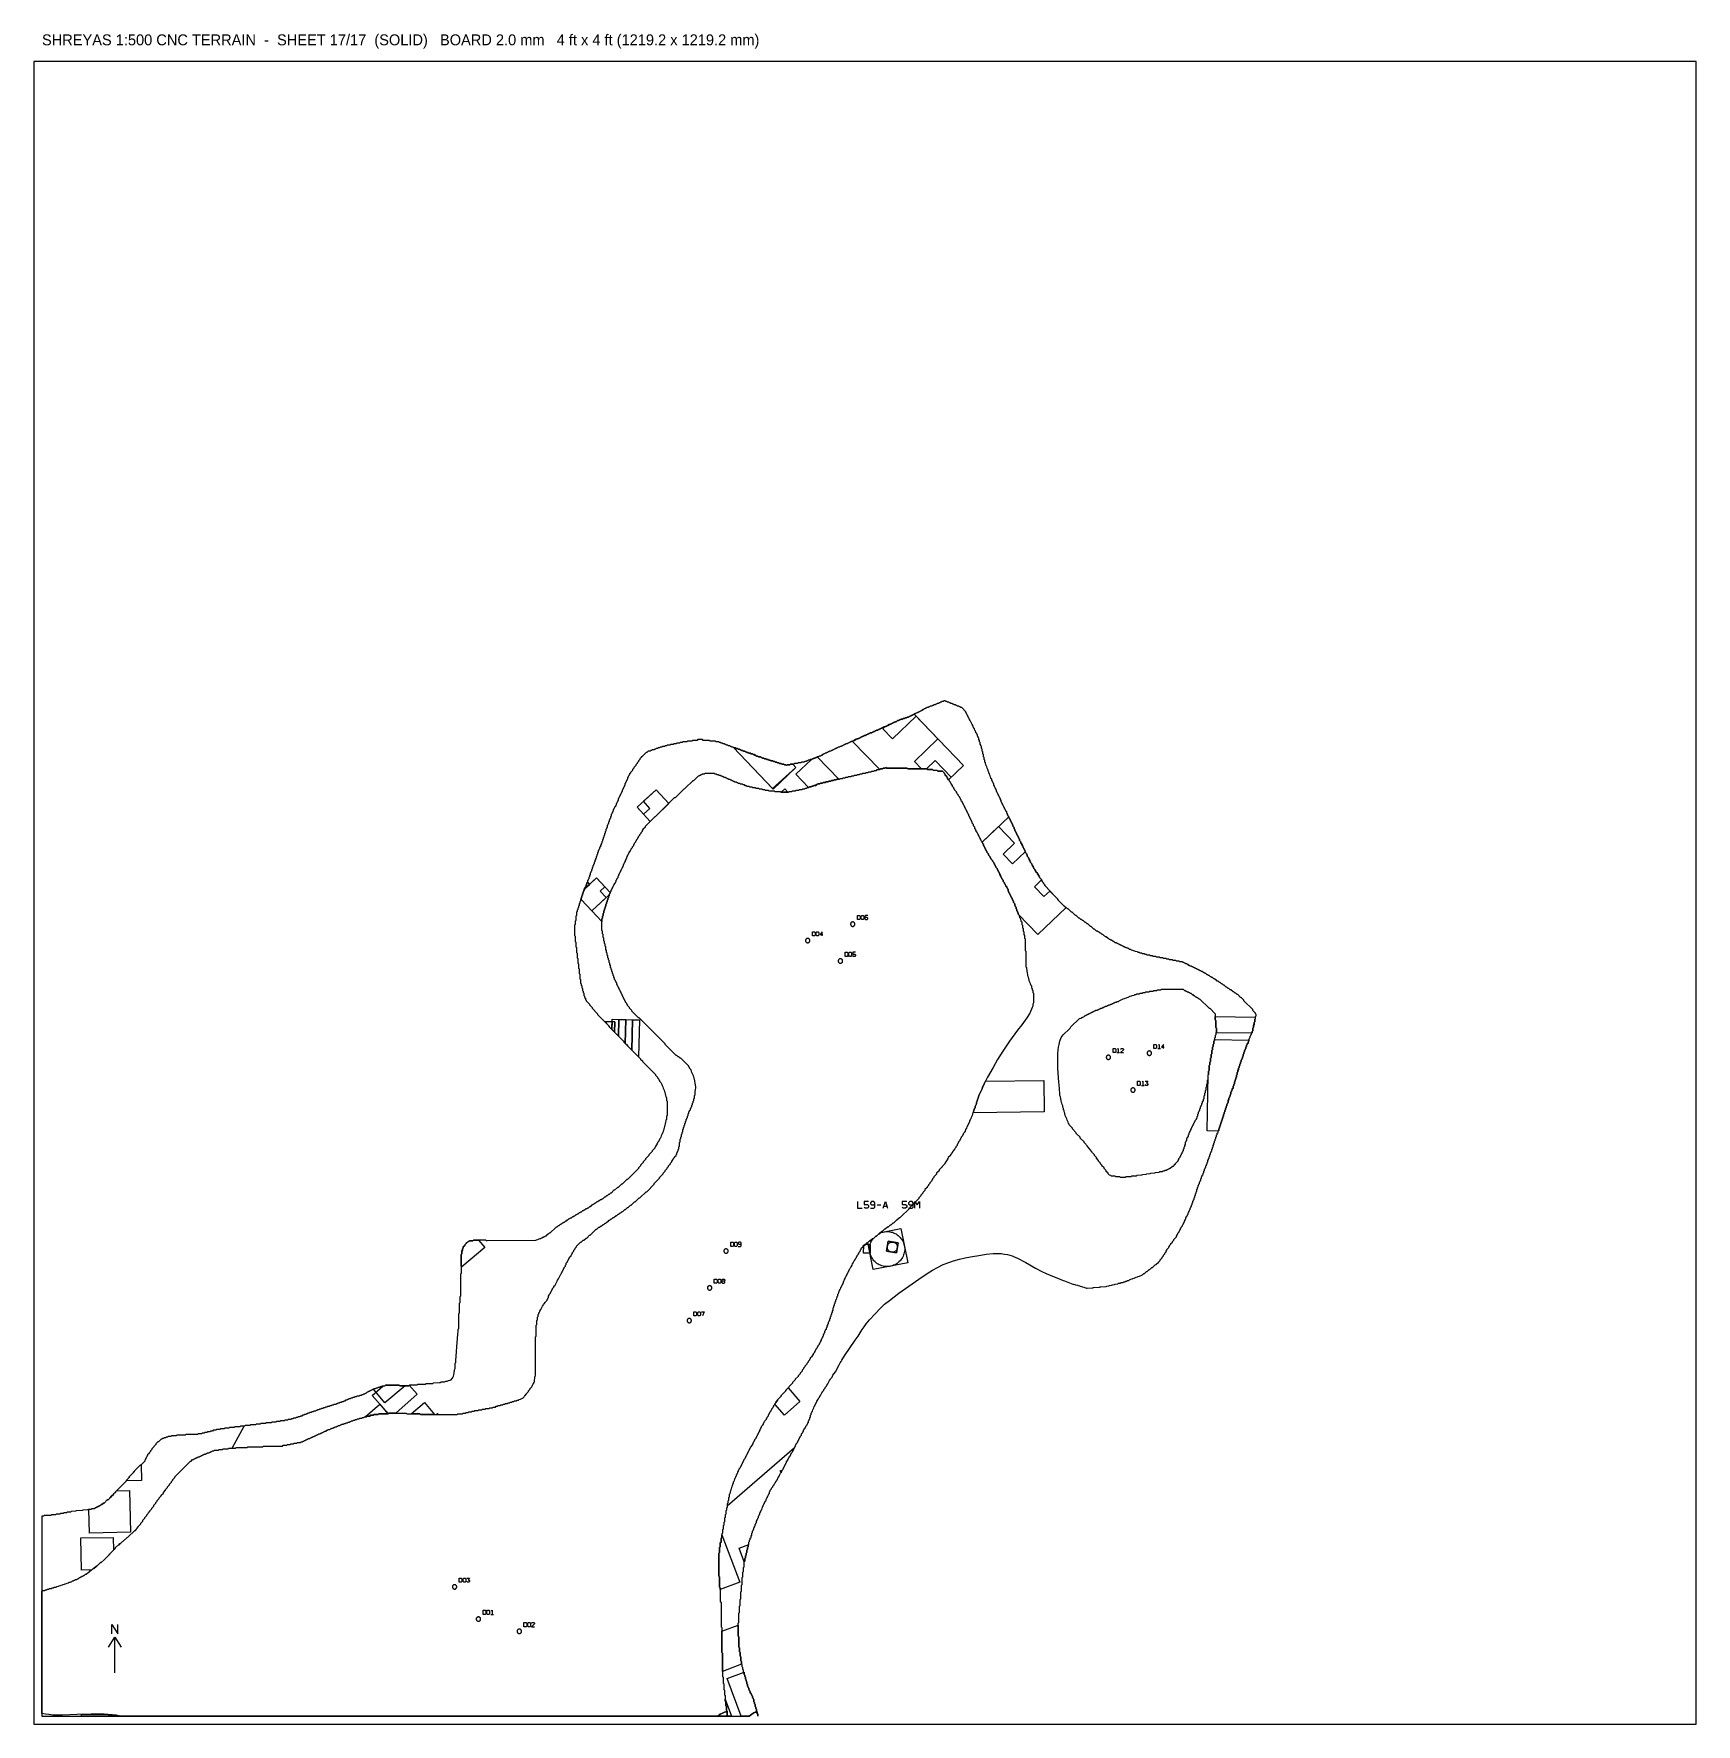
# Model space of a CAD drawing. Header units: millimetres. Extents: x 0 to 1219, y 0 to 1240.
import ezdxf

# ---------------------------------------------------------------- set-up
doc = ezdxf.new("R2010")
doc.units = ezdxf.units.MM
for name, color, linetype in [('CUT_DOWEL_3.2', 2, 'Continuous'), ('CUT_OUTER', 1, 'Continuous'), ('CUT_SOCKET_BLDG', 4, 'Continuous'), ('ENGRAVE_BLDG_BOX', 5, 'Continuous'), ('ENGRAVE_BLDG_FOOTPRINT', 8, 'Continuous'), ('ENGRAVE_NEXT', 3, 'Continuous'), ('ENGRAVE_NORTH', 2, 'Continuous'), ('ENGRAVE_SITE_BOUNDARY', 6, 'Continuous'), ('ENGRAVE_TEXT', 2, 'Continuous'), ('NOTES', 7, 'Continuous'), ('SHEET_EDGE', 7, 'Continuous')]:
    doc.layers.add(name, color=color, linetype=linetype)

msp = doc.modelspace()

# ---------------------------------------------------------------- texts
at = {"layer": 'NOTES'}
msp.add_text('SHREYAS 1:500 CNC TERRAIN  -  SHEET 17/17  (SOLID)   BOARD 2.0 mm   4 ft x 4 ft (1219.2 x 1219.2 mm)', height=8, dxfattribs=at).set_placement((6, 1231.2))

# ---------------------------------------------------------------- linework, layer by layer
at = {"layer": 'CUT_DOWEL_3.2'}
for points in [[(602.2, 586.7), (602.2, 586.9), (602.1, 587.1), (602.1, 587.3), (602, 587.5), (601.9, 587.7), (601.7, 587.8), (601.6, 588), (601.4, 588.1), (601.2, 588.2), (601, 588.2), (600.8, 588.3), (600.6, 588.3), (600.4, 588.3), (600.2, 588.2), (600, 588.2), (599.8, 588.1), (599.6, 588), (599.4, 587.8), (599.3, 587.7), (599.2, 587.5), (599.1, 587.3), (599, 587.1), (599, 586.9), (599, 586.7), (599, 586.5), (599, 586.3), (599.1, 586.1), (599.2, 585.9), (599.3, 585.7), (599.4, 585.6), (599.6, 585.4), (599.8, 585.3), (600, 585.2), (600.2, 585.1), (600.4, 585.1), (600.6, 585.1), (600.8, 585.1), (601, 585.1), (601.2, 585.2), (601.4, 585.3), (601.6, 585.4), (601.7, 585.6), (601.9, 585.7), (602, 585.9), (602.1, 586.1), (602.1, 586.3), (602.2, 586.5), (602.2, 586.7)], [(569.2, 574.7), (569.2, 574.9), (569.1, 575.1), (569.1, 575.3), (569, 575.5), (568.9, 575.7), (568.7, 575.8), (568.6, 576), (568.4, 576.1), (568.2, 576.2), (568, 576.2), (567.8, 576.3), (567.6, 576.3), (567.4, 576.3), (567.2, 576.2), (567, 576.2), (566.8, 576.1), (566.6, 576), (566.4, 575.8), (566.3, 575.7), (566.2, 575.5), (566.1, 575.3), (566, 575.1), (566, 574.9), (566, 574.7), (566, 574.5), (566, 574.3), (566.1, 574.1), (566.2, 573.9), (566.3, 573.7), (566.4, 573.6), (566.6, 573.4), (566.8, 573.3), (567, 573.2), (567.2, 573.1), (567.4, 573.1), (567.6, 573.1), (567.8, 573.1), (568, 573.1), (568.2, 573.2), (568.4, 573.3), (568.6, 573.4), (568.7, 573.6), (568.9, 573.7), (569, 573.9), (569.1, 574.1), (569.1, 574.3), (569.2, 574.5), (569.2, 574.7)], [(593.2, 559.7), (593.2, 559.9), (593.1, 560.1), (593.1, 560.3), (593, 560.5), (592.9, 560.7), (592.7, 560.8), (592.6, 561), (592.4, 561.1), (592.2, 561.2), (592, 561.2), (591.8, 561.3), (591.6, 561.3), (591.4, 561.3), (591.2, 561.2), (591, 561.2), (590.8, 561.1), (590.6, 561), (590.4, 560.8), (590.3, 560.7), (590.2, 560.5), (590.1, 560.3), (590, 560.1), (590, 559.9), (590, 559.7), (590, 559.5), (590, 559.3), (590.1, 559.1), (590.2, 558.9), (590.3, 558.7), (590.4, 558.6), (590.6, 558.4), (590.8, 558.3), (591, 558.2), (591.2, 558.1), (591.4, 558.1), (591.6, 558.1), (591.8, 558.1), (592, 558.1), (592.2, 558.2), (592.4, 558.3), (592.6, 558.4), (592.7, 558.6), (592.9, 558.7), (593, 558.9), (593.1, 559.1), (593.1, 559.3), (593.2, 559.5), (593.2, 559.7)], [(789.7, 489.1), (789.7, 489.3), (789.7, 489.5), (789.6, 489.7), (789.5, 489.9), (789.4, 490), (789.2, 490.2), (789.1, 490.3), (788.9, 490.5), (788.7, 490.5), (788.5, 490.6), (788.3, 490.7), (788.1, 490.7), (787.9, 490.7), (787.7, 490.6), (787.5, 490.5), (787.3, 490.5), (787.1, 490.3), (787, 490.2), (786.8, 490), (786.7, 489.9), (786.6, 489.7), (786.6, 489.5), (786.5, 489.3), (786.5, 489.1), (786.5, 488.9), (786.6, 488.7), (786.6, 488.5), (786.7, 488.3), (786.8, 488.1), (787, 487.9), (787.1, 487.8), (787.3, 487.7), (787.5, 487.6), (787.7, 487.5), (787.9, 487.5), (788.1, 487.5), (788.3, 487.5), (788.5, 487.5), (788.7, 487.6), (788.9, 487.7), (789.1, 487.8), (789.2, 487.9), (789.4, 488.1), (789.5, 488.3), (789.6, 488.5), (789.7, 488.7), (789.7, 488.9), (789.7, 489.1)], [(819.7, 492.1), (819.7, 492.3), (819.7, 492.5), (819.6, 492.7), (819.5, 492.9), (819.4, 493), (819.2, 493.2), (819.1, 493.3), (818.9, 493.5), (818.7, 493.5), (818.5, 493.6), (818.3, 493.7), (818.1, 493.7), (817.9, 493.7), (817.7, 493.6), (817.5, 493.5), (817.3, 493.5), (817.1, 493.3), (817, 493.2), (816.8, 493), (816.7, 492.9), (816.6, 492.7), (816.6, 492.5), (816.5, 492.3), (816.5, 492.1), (816.5, 491.9), (816.6, 491.7), (816.6, 491.5), (816.7, 491.3), (816.8, 491.1), (817, 490.9), (817.1, 490.8), (817.3, 490.7), (817.5, 490.6), (817.7, 490.5), (817.9, 490.5), (818.1, 490.5), (818.3, 490.5), (818.5, 490.5), (818.7, 490.6), (818.9, 490.7), (819.1, 490.8), (819.2, 490.9), (819.4, 491.1), (819.5, 491.3), (819.6, 491.5), (819.7, 491.7), (819.7, 491.9), (819.7, 492.1)], [(807.7, 465.1), (807.7, 465.3), (807.7, 465.5), (807.6, 465.7), (807.5, 465.9), (807.4, 466), (807.2, 466.2), (807.1, 466.3), (806.9, 466.5), (806.7, 466.5), (806.5, 466.6), (806.3, 466.7), (806.1, 466.7), (805.9, 466.7), (805.7, 466.6), (805.5, 466.5), (805.3, 466.5), (805.1, 466.3), (805, 466.2), (804.8, 466), (804.7, 465.9), (804.6, 465.7), (804.6, 465.5), (804.5, 465.3), (804.5, 465.1), (804.5, 464.9), (804.6, 464.7), (804.6, 464.5), (804.7, 464.3), (804.8, 464.1), (805, 463.9), (805.1, 463.8), (805.3, 463.7), (805.5, 463.6), (805.7, 463.5), (805.9, 463.5), (806.1, 463.5), (806.3, 463.5), (806.5, 463.5), (806.7, 463.6), (806.9, 463.7), (807.1, 463.8), (807.2, 463.9), (807.4, 464.1), (807.5, 464.3), (807.6, 464.5), (807.7, 464.7), (807.7, 464.9), (807.7, 465.1)], [(509.3, 347), (509.3, 347.2), (509.2, 347.4), (509.2, 347.6), (509.1, 347.8), (509, 347.9), (508.8, 348.1), (508.7, 348.2), (508.5, 348.3), (508.3, 348.4), (508.1, 348.5), (507.9, 348.5), (507.7, 348.6), (507.5, 348.5), (507.3, 348.5), (507.1, 348.4), (506.9, 348.3), (506.7, 348.2), (506.6, 348.1), (506.4, 347.9), (506.3, 347.8), (506.2, 347.6), (506.1, 347.4), (506.1, 347.2), (506.1, 347), (506.1, 346.7), (506.1, 346.5), (506.2, 346.3), (506.3, 346.2), (506.4, 346), (506.6, 345.8), (506.7, 345.7), (506.9, 345.6), (507.1, 345.5), (507.3, 345.4), (507.5, 345.4), (507.7, 345.4), (507.9, 345.4), (508.1, 345.4), (508.3, 345.5), (508.5, 345.6), (508.7, 345.7), (508.8, 345.8), (509, 346), (509.1, 346.2), (509.2, 346.3), (509.2, 346.5), (509.3, 346.7), (509.3, 347)], [(497.3, 320), (497.3, 320.2), (497.2, 320.4), (497.2, 320.6), (497.1, 320.8), (497, 320.9), (496.8, 321.1), (496.7, 321.2), (496.5, 321.3), (496.3, 321.4), (496.1, 321.5), (495.9, 321.5), (495.7, 321.6), (495.5, 321.5), (495.3, 321.5), (495.1, 321.4), (494.9, 321.3), (494.7, 321.2), (494.6, 321.1), (494.4, 320.9), (494.3, 320.8), (494.2, 320.6), (494.1, 320.4), (494.1, 320.2), (494.1, 320), (494.1, 319.7), (494.1, 319.5), (494.2, 319.3), (494.3, 319.2), (494.4, 319), (494.6, 318.8), (494.7, 318.7), (494.9, 318.6), (495.1, 318.5), (495.3, 318.4), (495.5, 318.4), (495.7, 318.4), (495.9, 318.4), (496.1, 318.4), (496.3, 318.5), (496.5, 318.6), (496.7, 318.7), (496.8, 318.8), (497, 319), (497.1, 319.2), (497.2, 319.3), (497.2, 319.5), (497.3, 319.7), (497.3, 320)], [(482.3, 296), (482.3, 296.2), (482.2, 296.4), (482.2, 296.6), (482.1, 296.8), (482, 296.9), (481.8, 297.1), (481.7, 297.2), (481.5, 297.3), (481.3, 297.4), (481.1, 297.5), (480.9, 297.5), (480.7, 297.6), (480.5, 297.5), (480.3, 297.5), (480.1, 297.4), (479.9, 297.3), (479.7, 297.2), (479.6, 297.1), (479.4, 296.9), (479.3, 296.8), (479.2, 296.6), (479.1, 296.4), (479.1, 296.2), (479.1, 296), (479.1, 295.7), (479.1, 295.5), (479.2, 295.3), (479.3, 295.2), (479.4, 295), (479.6, 294.8), (479.7, 294.7), (479.9, 294.6), (480.1, 294.5), (480.3, 294.4), (480.5, 294.4), (480.7, 294.4), (480.9, 294.4), (481.1, 294.4), (481.3, 294.5), (481.5, 294.6), (481.7, 294.7), (481.8, 294.8), (482, 295), (482.1, 295.2), (482.2, 295.3), (482.2, 295.5), (482.3, 295.7), (482.3, 296)], [(310.2, 100.7), (310.2, 100.9), (310.1, 101.1), (310.1, 101.3), (310, 101.5), (309.8, 101.7), (309.7, 101.8), (309.6, 102), (309.4, 102.1), (309.2, 102.2), (309, 102.2), (308.8, 102.3), (308.6, 102.3), (308.4, 102.3), (308.2, 102.2), (308, 102.2), (307.8, 102.1), (307.6, 102), (307.4, 101.8), (307.3, 101.7), (307.2, 101.5), (307.1, 101.3), (307, 101.1), (307, 100.9), (307, 100.7), (307, 100.5), (307, 100.3), (307.1, 100.1), (307.2, 99.9), (307.3, 99.7), (307.4, 99.6), (307.6, 99.4), (307.8, 99.3), (308, 99.2), (308.2, 99.1), (308.4, 99.1), (308.6, 99.1), (308.8, 99.1), (309, 99.1), (309.2, 99.2), (309.4, 99.3), (309.6, 99.4), (309.7, 99.6), (309.8, 99.7), (310, 99.9), (310.1, 100.1), (310.1, 100.3), (310.2, 100.5), (310.2, 100.7)], [(327.7, 77.1), (327.7, 77.3), (327.6, 77.5), (327.6, 77.7), (327.5, 77.9), (327.4, 78.1), (327.2, 78.2), (327.1, 78.4), (326.9, 78.5), (326.7, 78.6), (326.5, 78.6), (326.3, 78.7), (326.1, 78.7), (325.9, 78.7), (325.7, 78.6), (325.5, 78.6), (325.3, 78.5), (325.1, 78.4), (325, 78.2), (324.8, 78.1), (324.7, 77.9), (324.6, 77.7), (324.5, 77.5), (324.5, 77.3), (324.5, 77.1), (324.5, 76.9), (324.5, 76.7), (324.6, 76.5), (324.7, 76.3), (324.8, 76.1), (325, 76), (325.1, 75.8), (325.3, 75.7), (325.5, 75.6), (325.7, 75.6), (325.9, 75.5), (326.1, 75.5), (326.3, 75.5), (326.5, 75.6), (326.7, 75.6), (326.9, 75.7), (327.1, 75.8), (327.2, 76), (327.4, 76.1), (327.5, 76.3), (327.6, 76.5), (327.6, 76.7), (327.7, 76.9), (327.7, 77.1)], [(357.7, 68.1), (357.7, 68.3), (357.6, 68.5), (357.6, 68.7), (357.5, 68.9), (357.4, 69.1), (357.2, 69.2), (357.1, 69.4), (356.9, 69.5), (356.7, 69.6), (356.5, 69.6), (356.3, 69.7), (356.1, 69.7), (355.9, 69.7), (355.7, 69.6), (355.5, 69.6), (355.3, 69.5), (355.1, 69.4), (355, 69.2), (354.8, 69.1), (354.7, 68.9), (354.6, 68.7), (354.5, 68.5), (354.5, 68.3), (354.5, 68.1), (354.5, 67.9), (354.5, 67.7), (354.6, 67.5), (354.7, 67.3), (354.8, 67.1), (355, 67), (355.1, 66.8), (355.3, 66.7), (355.5, 66.6), (355.7, 66.6), (355.9, 66.5), (356.1, 66.5), (356.3, 66.5), (356.5, 66.6), (356.7, 66.6), (356.9, 66.7), (357.1, 66.8), (357.2, 67), (357.4, 67.1), (357.5, 67.3), (357.6, 67.5), (357.6, 67.7), (357.7, 67.9), (357.7, 68.1)]]:
    msp.add_lwpolyline(points, close=True, dxfattribs=at)
at = {"layer": 'CUT_OUTER'}
msp.add_lwpolyline([(6, 6), (524.7, 6), (526.5, 7.4), (528, 8.3), (529, 8.8), (529.5, 8.9), (530, 8.9), (530.3, 8.5), (530.5, 7.5), (530.9, 7), (531, 6), (531, 7.5), (530.5, 8), (530.5, 9), (530, 9.5), (530, 11), (529.5, 11.5), (529.5, 12.5), (529, 13), (529, 14.5), (528.5, 15), (528.5, 16), (528, 16.5), (528, 18), (527.5, 18.5), (527.5, 19), (527, 19.5), (527, 20.5), (526.5, 21), (526.5, 21.5), (526, 22), (526, 22.5), (525.5, 23), (525.5, 24), (525, 24.5), (525, 25), (524.5, 25.5), (524.5, 26.5), (524, 27), (524, 27.5), (523.5, 28), (523.5, 29), (523, 29.5), (523, 31), (522.5, 31.5), (522.5, 32.5), (522, 33), (522, 34.5), (521.5, 35), (521.5, 36), (521, 36.5), (521, 38), (520.5, 38.5), (520.5, 39.5), (520, 40), (520, 41.5), (519.5, 42), (519.5, 43.5), (519, 44), (519, 46), (518.5, 46.5), (518.5, 49.5), (518, 50), (518, 52.5), (517.5, 53), (517.5, 56), (517, 56.5), (517, 64), (516.5, 64.5), (516.5, 74), (517, 74.5), (517, 81.5), (517.5, 82), (517.5, 86.5), (518, 87), (518, 91.5), (518.5, 92), (518.5, 97), (519, 97.5), (519, 102), (519.5, 102.5), (519.5, 107.5), (520, 108), (520, 111.5), (520.5, 112), (520.5, 115), (521, 115.5), (521, 119), (521.5, 119.5), (521.5, 121.5), (522, 122), (522, 123.5), (522.5, 124), (522.5, 125.5), (523, 126), (523, 127.5), (523.5, 128), (523.5, 129.5), (524, 130), (524, 131.5), (524.5, 132), (524.5, 133.5), (525, 134), (525, 135), (525.5, 135.5), (525.5, 136.5), (526, 137), (526, 138), (526.5, 138.5), (526.5, 140), (527, 140.5), (527, 141.5), (527.5, 142), (527.5, 142.5), (528, 143), (528, 144), (528.5, 144.5), (528.5, 145), (529, 145.5), (529, 146.5), (529.5, 147), (529.5, 147.5), (530, 148), (530, 149), (530.5, 149.5), (530.5, 150), (531, 150.5), (531, 151), (531.5, 151.5), (531.5, 152.5), (532, 153), (532, 153.5), (532.5, 154), (532.5, 155), (533, 155.5), (533, 156), (533.5, 156.5), (533.5, 157), (534, 157.5), (534.1, 158.5), (534.5, 158.9), (534.5, 159.5), (535, 160), (535, 160.5), (535.5, 161), (535.5, 161.5), (536, 162), (536, 162.5), (536.5, 163), (536.5, 163.5), (537, 164), (537.1, 165), (537.5, 165.4), (537.6, 166), (538, 166.5), (538.1, 167), (538.5, 167.5), (538.6, 168), (539, 168.5), (539.1, 169), (539.5, 169.5), (539.6, 170.5), (540, 171), (540.1, 171.5), (541, 172.5), (541.1, 173), (542, 174), (542.1, 174.5), (543, 175.5), (543.1, 176), (543.5, 176.5), (543.6, 177), (544.5, 178), (544.6, 178.5), (545.5, 179.5), (545.6, 180.5), (546.5, 181.5), (546.6, 182), (547, 182.5), (547.1, 183), (547.5, 183.5), (547.6, 184), (548, 184.5), (548.1, 185), (548.5, 185.5), (548.6, 186), (549.5, 187), (549.6, 187.5), (550, 188), (550.1, 188.5), (550.5, 189), (550.6, 189.5), (551, 190), (551.1, 190.5), (551.5, 191), (551.6, 191.5), (552, 192), (552.1, 192.5), (553, 193.5), (553.1, 194), (553.5, 194.5), (553.6, 195), (554, 195.5), (554.1, 196), (554.6, 196.5), (554.6, 197), (555.1, 197.5), (555.1, 198), (556, 199), (556.1, 199.5), (556.6, 200), (556.6, 200.5), (557.1, 201), (557.1, 201.5), (557.6, 202), (557.6, 202.5), (558.1, 203), (558.1, 203.5), (558.6, 204), (558.6, 204.5), (559.1, 205), (559.1, 205.5), (560.1, 206.5), (560.1, 207), (560.6, 207.5), (560.6, 208), (561.1, 208.5), (561.1, 209), (561.6, 209.5), (561.6, 210), (562.1, 210.5), (562.1, 211), (563.1, 212), (563.1, 213), (564.1, 214), (564.1, 214.5), (564.6, 215), (564.6, 215.5), (565.1, 216), (565.1, 216.5), (565.6, 217), (565.6, 217.5), (566.1, 218), (566.2, 218.5), (567.1, 219.5), (567.1, 220), (567.6, 220.5), (567.6, 221), (568.1, 221.5), (568.2, 222.5), (568.5, 222.8), (568.6, 223), (568.7, 223.5), (569.1, 224), (569.2, 225), (569.6, 225.5), (569.7, 226.5), (570.1, 227), (570.2, 228), (570.6, 228.5), (570.7, 229), (571.1, 229.5), (571.3, 230.5), (571.7, 231), (571.8, 231.5), (572.1, 232), (572.3, 233), (572.7, 233.5), (572.8, 234), (573.2, 234.5), (573.3, 235), (573.7, 235.5), (573.8, 236), (574.2, 236.5), (574.3, 237), (575.2, 238), (575.3, 238.5), (575.7, 239), (575.9, 239.5), (576.7, 240.5), (576.8, 241), (577.2, 241.5), (577.4, 242), (577.7, 242.5), (577.9, 243), (578.7, 244), (578.9, 244.5), (579.3, 245), (579.5, 245.5), (580.3, 246.5), (580.5, 247), (581.3, 248), (581.5, 248.5), (582.3, 249.5), (582.5, 250), (582.8, 250.5), (583.6, 252), (584.3, 253), (584.6, 253.5), (585.4, 254.5), (586.1, 256), (587.9, 258.5), (590.3, 263), (591.5, 265), (592, 266), (592.7, 267), (594.5, 270.2), (602.5, 281.5), (604.5, 284.5), (607.5, 289.4), (608.9, 291.5), (610.5, 293.5), (613, 296.5), (617, 301), (621, 305.2), (624, 308), (627.5, 310.8), (634.5, 316.1), (649, 326.4), (655.1, 330.5), (659, 332.9), (662.8, 335), (667, 337), (671, 338.6), (674.5, 339.7), (679, 341), (683, 341.9), (687, 342.7), (694.5, 344), (698.5, 344.6), (703.5, 345.1), (707, 345.2), (709.5, 345.1), (712, 344.8), (714, 344.4), (717.5, 343.4), (719, 342.8), (721, 341.9), (727.5, 338.5), (734.6, 334.5), (739.4, 332), (742.4, 330.5), (745.5, 329.2), (749.6, 327.5), (751.5, 326.8), (755, 325.4), (756, 325.1), (759.5, 323.6), (762, 322.8), (762.5, 322.6), (763.5, 322.4), (764, 322.2), (765.5, 321.9), (766, 321.7), (767, 321.5), (767.5, 321.2), (768.5, 321), (769, 320.8), (770, 320.6), (770.5, 320.3), (771.5, 320.1), (772, 319.8), (772.5, 319.8), (776.5, 319.9), (776.8, 320), (777, 320.2), (777.5, 320.3), (781.5, 320.4), (781.7, 320.5), (782, 320.8), (782.5, 320.8), (786.5, 320.9), (787, 321.3), (788.5, 321.4), (789, 321.8), (790.5, 321.9), (791, 322.3), (792.5, 322.4), (793, 322.8), (795, 322.9), (795.5, 323.4), (797, 323.4), (797.5, 323.9), (799, 323.9), (799.5, 324.4), (800.5, 324.4), (801, 324.9), (801.6, 325), (802, 325.4), (803, 325.4), (803.5, 325.9), (804.1, 326), (804.5, 326.4), (805.5, 326.5), (806, 326.9), (807, 327), (807.5, 327.4), (808.1, 327.5), (808.5, 327.9), (809.5, 328), (810, 328.4), (811, 328.5), (811.5, 328.9), (812.1, 329), (812.5, 329.4), (813, 329.5), (814, 330.4), (814.5, 330.5), (816, 331.9), (816.5, 332), (818, 333.4), (818.5, 333.5), (820, 334.9), (820.5, 335), (822.5, 336.9), (823, 337), (824.5, 338.5), (825, 338.5), (825, 339), (826, 340), (826, 340.5), (827.5, 342), (827.5, 342.5), (828.5, 343.5), (828.5, 344), (829.5, 345), (829.5, 345.5), (830.5, 346.5), (830.5, 347), (831, 347.5), (831, 348), (832.5, 349.5), (832.5, 350), (833, 350.5), (833, 351), (834, 352), (834, 352.5), (835, 353.5), (835, 354), (836, 355), (836, 355.5), (838, 357.5), (838, 358), (838.5, 358.5), (838.5, 359), (839, 359.5), (839, 360), (840, 361), (840, 361.5), (840.5, 362), (840.5, 362.5), (841, 363), (841, 363.5), (841.5, 364), (841.5, 364.5), (842.5, 365.5), (842.5, 366), (843, 366.5), (843, 367), (843.5, 367.5), (843.5, 368), (844, 368.5), (844, 369), (844.5, 369.5), (844.5, 370), (845, 370.5), (845, 371.5), (845.5, 372), (845.5, 372.5), (846, 373), (846, 373.5), (846.5, 374), (846.5, 375), (847, 375.5), (847, 376), (847.5, 376.5), (847.5, 377), (848, 377.5), (848, 378.5), (848.5, 379), (848.5, 379.5), (849, 380), (849, 380.5), (849.5, 381), (849.5, 382), (850, 382.5), (850, 383.5), (850.5, 384), (850.5, 384.5), (851, 385), (851, 386), (851.5, 386.5), (851.5, 387.5), (852, 388), (852, 389), (852.5, 389.5), (852.5, 390.5), (853, 391), (853, 392), (853.5, 392.5), (853.5, 393.5), (854, 394), (854, 395), (854.5, 395.5), (854.5, 396), (855, 396.5), (855, 397.5), (855.5, 398), (855.5, 398.5), (856, 399), (856, 400), (856.5, 400.5), (856.5, 401.5), (857, 402), (857, 402.5), (857.5, 403), (857.5, 404), (858, 404.5), (858, 405.5), (858.5, 406), (858.5, 407), (859, 407.5), (859, 408), (859.5, 408.5), (859.5, 409.5), (860, 410), (860, 410.5), (860.5, 411), (860.5, 412), (861, 412.5), (861, 413.5), (861.5, 414), (861.5, 414.5), (862, 415), (862, 416), (862.5, 416.5), (862.5, 417.5), (863, 418), (863, 419), (863.5, 419.5), (863.5, 420), (864, 420.5), (864, 421.5), (864.5, 422), (864.5, 423), (865, 423.5), (865, 424.5), (865.5, 425), (865.5, 426), (866, 426.5), (866, 427.5), (866.5, 428), (866.5, 429), (867, 429.5), (867, 430.5), (867.5, 431), (867.5, 432), (868, 432.5), (868, 433.5), (868.5, 434), (868.5, 435), (869, 435.5), (869, 436.5), (869.5, 437), (869.5, 438), (870, 438.5), (870, 439.5), (870.5, 440), (870.5, 441), (871, 441.5), (871, 442.5), (871.5, 443), (871.5, 444), (872, 444.5), (872, 445.5), (872.5, 446), (872.5, 447), (873, 447.5), (873, 448.5), (873.5, 449), (873.5, 450), (874, 450.5), (874, 451.5), (874.5, 452), (874.5, 453), (875, 453.5), (875, 454.5), (875.5, 455), (875.5, 455.5), (876, 456), (876, 457.5), (876.5, 458), (876.5, 459), (877, 459.5), (877, 460), (877.5, 460.5), (877.5, 461.5), (878, 462), (878, 463.5), (878.5, 464), (878.5, 464.5), (879, 465), (879, 466), (879.5, 466.5), (879.5, 468), (880, 468.5), (880, 469), (880.5, 469.5), (880.5, 471), (881, 471.5), (881, 472.5), (881.5, 473), (881.5, 474), (882, 474.5), (882, 476), (882.5, 476.5), (882.5, 478), (883, 478.5), (883, 479.5), (883.5, 480), (883.5, 481), (884, 481.5), (884, 482.5), (884.5, 483), (884.5, 484), (885, 484.5), (885, 485.5), (885.5, 486), (885.5, 487), (886, 487.5), (886, 488), (886.5, 488.5), (886.5, 489.5), (887, 490), (887, 491), (887.5, 491.5), (887.5, 492.5), (888, 493), (888, 494), (888.5, 494.5), (888.5, 495), (889, 495.5), (889, 496.5), (889.5, 497), (889.5, 498), (890, 498.5), (890, 499), (890.5, 499.5), (890.5, 500.5), (891, 501), (891, 502), (891.5, 502.5), (891.5, 503), (892, 503.5), (892, 504.5), (892.5, 505), (892.5, 505.5), (893, 506), (893, 506.5), (893.5, 507), (893.5, 508), (894, 508.5), (894, 510.5), (894.5, 511), (894.5, 512.5), (895, 513), (895, 514.5), (895.5, 515), (895.5, 517), (896, 517.5), (896, 519), (896.5, 519.5), (896.5, 520.5), (896, 521), (896, 521.5), (894, 523.5), (894, 524), (887.5, 530.5), (887.5, 531), (885.5, 533), (885, 533), (883, 535), (882.5, 535), (881.5, 536), (881, 536), (880, 537), (879.5, 537), (878, 538.5), (877.5, 538.5), (876.5, 539.5), (876, 539.5), (875, 540.5), (874.5, 540.5), (873, 542), (872.5, 542), (871.5, 543), (871, 543), (870, 544), (869.5, 544), (868.5, 545), (868, 545), (867, 546), (866.5, 546), (866, 546.5), (865.5, 546.5), (864.5, 547.5), (864, 547.5), (863.5, 548), (863, 548), (862, 549), (861.5, 549), (861, 549.5), (860.5, 549.5), (859.5, 550.5), (859, 550.5), (858.5, 551), (858, 551), (857, 552), (856.5, 552), (856, 552.5), (855.5, 552.5), (855, 553), (854.5, 553), (854, 553.5), (853.5, 553.5), (853, 554), (852.5, 554), (852, 554.5), (851.5, 554.5), (851, 555), (850.5, 555), (850, 555.5), (849.5, 555.5), (849, 556), (848, 556), (847.5, 556.5), (847, 556.5), (846.5, 557), (846, 557), (845.5, 557.5), (845, 557.5), (844.5, 558), (844, 558), (843.5, 558.5), (843, 558.5), (842.5, 559), (840.5, 559), (840, 559.5), (838, 559.5), (837.5, 560), (835.5, 560), (835, 560.5), (833, 560.5), (832.5, 561), (831, 561), (830.5, 561.5), (828.5, 561.5), (828, 562), (826, 562), (825.5, 562.5), (823.5, 562.5), (823, 563), (821, 563), (820.5, 563.5), (819, 563.5), (818.5, 564), (816.5, 564), (816, 564.5), (815, 564.5), (814.5, 565), (813, 565), (812.5, 565.5), (811.5, 565.5), (811, 566), (810, 566), (809.5, 566.5), (808, 566.6), (807.5, 567), (806.5, 567.1), (806, 567.5), (805, 567.6), (804.5, 568), (803.5, 568.1), (802.5, 569), (801.5, 569.1), (801.1, 569.5), (800.5, 569.5), (800, 570), (799.5, 570), (799, 570.5), (798.5, 570.5), (798, 571), (797.5, 571), (797, 571.5), (796.5, 571.5), (796, 572), (795.5, 572), (795, 572.5), (794.5, 572.5), (794, 573), (793, 573.1), (792, 574), (791.5, 574.1), (790.5, 575), (790, 575), (789.5, 575.5), (789, 575.5), (788.5, 576), (788, 576.1), (786.5, 577.5), (786, 577.5), (785.5, 578), (785, 578.1), (784, 579), (783.5, 579), (782.5, 580), (782, 580), (781, 581), (780.5, 581), (780, 581.5), (779.5, 581.6), (778, 583), (777.5, 583.1), (775.5, 585), (775, 585), (773, 587), (772.5, 587), (771.5, 588), (771, 588), (769.5, 589.5), (769, 589.5), (768.5, 590), (768, 590), (767, 591), (766.5, 591.1), (764.5, 593), (764, 593.1), (761.5, 595.5), (761, 595.5), (758.5, 598), (758, 598), (756, 600), (755.5, 600.1), (751.1, 604.5), (751, 605), (743.6, 612.5), (743.5, 613), (741.6, 615), (741.5, 615.5), (740.6, 616.5), (740.5, 617), (739.6, 618), (739.5, 618.5), (739, 619), (739, 619.5), (737.6, 621), (737.5, 621.5), (737, 622), (737, 622.5), (736, 623.5), (736, 624), (735, 625), (735, 625.5), (734.1, 626.5), (734, 627), (733.5, 627.5), (733.5, 628), (733, 628.5), (733, 629), (732.1, 630), (732, 631), (731, 632), (731, 632.5), (730.5, 633), (730.5, 633.5), (730, 634), (730, 634.5), (729.5, 635), (729.5, 635.5), (728.6, 636.5), (728.5, 637.5), (728, 638), (728, 638.5), (727.1, 639.5), (727, 640.5), (726.5, 641), (726.5, 641.5), (726, 642), (726, 642.5), (725.5, 643), (725.5, 643.5), (725, 644), (725, 644.5), (724.5, 645), (724.5, 645.5), (724, 646), (724, 647), (723, 648), (723, 649), (722.5, 649.5), (722.5, 650), (722, 650.5), (722, 651), (721.5, 651.5), (721.5, 652), (721, 652.5), (721, 653), (720.5, 653.5), (720.5, 654), (720, 654.5), (720, 655), (719.5, 655.5), (719.5, 656), (719, 656.5), (719, 657.5), (718, 658.5), (718, 659.5), (717.5, 660), (717.5, 660.5), (717, 661), (717, 661.5), (716.5, 662), (716.5, 662.5), (716, 663), (716, 663.5), (715.5, 664), (715.5, 664.5), (715, 665), (715, 665.5), (714.5, 666), (714.5, 666.5), (714, 667), (714, 667.5), (713.5, 668), (713.5, 669), (713, 669.5), (713, 670), (712.5, 670.5), (712.5, 671), (712, 671.5), (712, 672), (711.5, 672.5), (711.5, 673), (711, 673.5), (711, 674), (710.5, 674.5), (710.5, 675), (710, 675.5), (710, 676), (709.5, 676.5), (709.5, 677.5), (709, 678), (709, 678.5), (708.5, 679), (708.5, 679.5), (708, 680), (708, 680.5), (707.5, 681), (707.5, 681.5), (707, 682), (707, 682.5), (706.5, 683), (706.5, 683.6), (706.1, 684), (706, 685), (705.5, 685.5), (705.5, 686), (705, 686.5), (705, 687), (704.5, 687.5), (704.5, 688.1), (704.1, 688.5), (704, 689.5), (703.5, 690), (703.5, 690.5), (703, 691), (703, 691.6), (702.6, 692), (702.5, 693), (702, 693.5), (702, 694.1), (701.6, 694.5), (701.5, 695.5), (701.1, 696), (701, 697), (700.5, 697.5), (700.5, 698.1), (700.1, 698.5), (700, 699.5), (699.6, 700), (699.5, 700.6), (699.1, 701), (699, 702), (698.6, 702.5), (698.5, 703.1), (698.1, 703.5), (698, 705), (697.6, 705.5), (697.5, 707), (697.1, 707.5), (697, 709), (696.6, 709.5), (696.5, 711), (696.1, 711.5), (696, 713), (695.6, 713.5), (695.5, 715), (695.1, 715.5), (695, 717), (694.5, 717.5), (694.5, 718.1), (694.1, 718.5), (694, 720), (693.6, 720.5), (693.5, 721.5), (693.1, 722), (693, 723), (692.5, 723.5), (692.5, 724.1), (692.1, 724.5), (692, 725.5), (691.5, 726), (691.5, 726.5), (691, 727), (691, 727.5), (690.6, 728), (690.5, 728.6), (690.1, 729), (690, 730), (689.1, 731), (689, 732), (688.1, 733), (688, 733.5), (687.6, 734), (687.5, 734.5), (687.1, 735), (687, 735.5), (686.5, 736), (686.5, 736.5), (686, 737), (686, 737.5), (685.5, 738), (685.5, 738.5), (685, 739), (685, 739.5), (684.5, 740), (684.5, 740.5), (684, 741), (684, 741.5), (683.5, 742), (683.5, 742.5), (680.5, 745.5), (680, 745.5), (679.5, 746), (679, 746), (678.5, 746.5), (677.5, 746.5), (677, 747), (676.5, 747), (676, 747.5), (675, 747.5), (674.5, 748), (674, 748), (673.5, 748.5), (672.5, 748.5), (672, 749), (671.5, 749), (671, 749.5), (670, 749.5), (669.5, 750), (669, 750), (668.5, 750.5), (667.5, 750.5), (667, 750), (666, 750), (665.5, 749.5), (665, 749.5), (664.5, 749), (664, 749), (663.5, 748.5), (662.5, 748.5), (662, 748), (661.5, 748), (661, 747.5), (660, 747.5), (659.5, 747), (659, 747), (658.5, 746.5), (657.5, 746.5), (657, 746), (656.5, 746), (656, 745.5), (655, 745.5), (654.5, 745), (654, 745), (653.5, 744.5), (653, 744.5), (652.5, 744), (652, 744), (651.5, 743.5), (651, 743.5), (650.5, 743), (650, 743), (649.5, 742.5), (649, 742.5), (648.5, 742), (648, 742), (647.5, 741.5), (647, 741.5), (646.5, 741), (646, 741), (645.5, 740.5), (645, 740.5), (644.5, 740), (644, 740), (643.5, 739.5), (643, 739.5), (642.5, 739.1), (641.9, 739), (641.5, 738.6), (640.5, 738.5), (640, 738.1), (639, 738), (638.5, 737.5), (637.5, 737.5), (637, 737), (636, 737), (635.5, 736.5), (635, 736.5), (634.5, 736), (633.5, 736), (632.5, 735.1), (631.5, 735), (631, 734.5), (630.5, 734.5), (630, 734), (629.5, 734), (629, 733.5), (628.5, 733.5), (628, 733), (627, 733), (626.5, 732.5), (626, 732.5), (625.5, 732), (625, 732), (624.5, 731.5), (623.5, 731.5), (623, 731), (622.5, 731), (622, 730.5), (621.5, 730.5), (621, 730), (620.5, 730), (620, 729.5), (619.5, 729.5), (619, 729), (618, 729), (617.5, 728.5), (617, 728.5), (616.5, 728), (616, 728), (615.5, 727.5), (615, 727.5), (614.5, 727), (613.5, 727), (613, 726.5), (612.5, 726.5), (612, 726), (611.5, 726), (611, 725.5), (610.5, 725.5), (610, 725), (609, 725), (608.5, 724.5), (608, 724.5), (607.5, 724), (607, 724), (606.5, 723.5), (606, 723.5), (605.5, 723), (605, 723), (604.5, 722.5), (603.5, 722.5), (603, 722), (602.5, 722), (602, 721.5), (601.5, 721.5), (601, 721), (600, 721), (599.5, 720.5), (599, 720.5), (598.5, 720), (598, 720), (597.5, 719.5), (597, 719.5), (596.5, 719), (595.5, 719), (595, 718.5), (594.5, 718.5), (594, 718), (593.5, 718), (593, 717.5), (592.5, 717.5), (592, 717), (591.5, 717), (591, 716.5), (590, 716.5), (589.5, 716), (589, 716), (588.5, 715.5), (588, 715.5), (587.5, 715), (587, 715), (586.5, 714.5), (586, 714.5), (585.5, 714), (585, 714), (584.5, 713.5), (583.5, 713.5), (583, 713), (582.5, 713), (582, 712.5), (581.5, 712.5), (581, 712), (580.5, 712), (580, 711.5), (579.5, 711.5), (579, 711), (578.5, 711), (578, 710.5), (577.5, 710.5), (577, 710), (576, 710), (575.5, 709.5), (574.5, 709.5), (574, 709), (573.5, 709), (573, 708.5), (572, 708.5), (571.5, 708), (571, 708), (570.5, 707.5), (569.5, 707.5), (569, 707), (568, 707), (567.5, 706.5), (567, 706.5), (566.5, 706), (565.5, 706), (565, 705.5), (563, 705.5), (562.5, 705), (560.5, 705), (560, 704.5), (558, 704.5), (557.5, 704), (555, 704), (554.5, 703.5), (552.5, 703.5), (552.4, 703.5), (552, 703.1), (551.6, 703.5), (550.5, 703.6), (550, 704), (548.5, 704), (548, 704.5), (547, 704.5), (546.5, 705), (545.5, 705), (545, 705.5), (544, 705.5), (543.5, 706), (542.5, 706), (542, 706.5), (540.5, 706.5), (540, 707), (539, 707), (538.5, 707.5), (537.5, 707.5), (537, 708), (536, 708), (535.5, 708.5), (534.5, 708.5), (534, 709), (533.5, 709), (533, 709.5), (531.5, 709.5), (531, 710), (530, 710), (529.5, 710.5), (529, 710.5), (528.5, 711), (527.5, 711), (527, 711.5), (526, 711.5), (525.5, 712), (524.5, 712), (524, 712.5), (523, 712.5), (522.5, 713), (522, 713), (521.5, 713.5), (520.5, 713.5), (520, 714), (519, 714), (518.5, 714.5), (518, 714.5), (517.5, 715), (516.5, 715), (516, 715.5), (515, 715.5), (514.5, 716), (513.5, 716), (513, 716.5), (512, 716.5), (511.5, 717), (511, 717), (510.5, 717.5), (509.5, 717.5), (509, 718), (508, 718), (507.5, 718.5), (507, 718.5), (506.5, 719), (505.5, 719), (505, 719.5), (504, 719.5), (503.5, 720), (503, 720), (502.5, 720.5), (500.5, 720.5), (500, 721), (496, 721), (495.5, 721.5), (491, 721.5), (490.5, 722), (487, 722), (486.5, 721.5), (483, 721.5), (482.5, 721), (479.5, 721), (479, 720.5), (476, 720.5), (475.5, 720), (474, 720), (473.5, 719.5), (471.5, 719.5), (471, 719), (469.5, 719), (469, 718.5), (467, 718.5), (466.5, 718), (464.5, 718), (464, 717.5), (463, 717.5), (462.5, 717), (461, 717), (460.5, 716.5), (459.5, 716.5), (459, 716), (458, 716), (457.5, 715.5), (456.5, 715.5), (456, 715), (455.5, 715), (455, 714.5), (453.5, 714.5), (453, 714), (452.5, 714), (452, 713.5), (450.5, 713.5), (449.5, 712.5), (449, 712.5), (446, 709.5), (445.5, 709.5), (445.5, 709), (444.5, 708), (444.5, 707.5), (443.5, 706.5), (443.5, 706), (442.5, 705), (442.5, 704.5), (441.5, 703.5), (441.5, 703), (440, 701.5), (440, 701), (439, 700), (439, 699.5), (437.5, 698), (437.5, 697.5), (437, 697), (437, 696.5), (436.5, 696), (436.5, 695.5), (436, 695), (436, 694.5), (435.5, 694), (435.5, 693), (435, 692.5), (435, 692), (434.5, 691.5), (434.5, 691), (434, 690.5), (434, 690), (433.5, 689.5), (433.5, 688.5), (433, 688), (433, 687.5), (432.5, 687), (432.5, 686.5), (432, 686), (432, 685.5), (431.5, 685), (431.5, 684), (431, 683.5), (431, 683), (430.5, 682.5), (430.5, 682), (430, 681.5), (430, 681), (429.5, 680.5), (429.5, 680), (429, 679.5), (429, 679), (428.5, 678.5), (428.5, 677.5), (428, 677), (428, 676.5), (427.5, 676), (427.5, 675.5), (427, 675), (427, 674), (426.5, 673.5), (426.5, 673), (426, 672.5), (426, 672), (425.5, 671.5), (425.5, 671), (425, 670.5), (425, 669.5), (424.5, 669), (424.5, 668.5), (424, 668), (424, 667.5), (423.5, 667), (423.5, 666), (423, 665.5), (423, 664.5), (422.5, 664), (422.5, 663.5), (422, 663), (422, 662), (421.5, 661.5), (421.5, 660.5), (421, 660), (421, 659.5), (420.5, 659), (420.5, 657.5), (420, 657), (420, 656.5), (419.5, 656), (419.5, 655), (419, 654.5), (419, 653.5), (418.5, 653), (418.5, 652), (418, 651.5), (418, 650.5), (417.5, 650), (417.5, 649), (417, 648.5), (417, 647.5), (416.5, 647), (416.5, 646), (416, 645.5), (416, 645), (415.5, 644.5), (415.5, 643.5), (415, 643), (415, 642), (414.5, 641.5), (414.5, 641), (414, 640.5), (414, 639.5), (413.5, 639), (413.5, 638), (413, 637.5), (413, 636.5), (412.5, 636), (412.5, 635), (412, 634.5), (412, 634), (411.5, 633.5), (411.5, 632.5), (411, 632), (411, 631), (410.5, 630.5), (410.5, 630), (410, 629.5), (410, 628.5), (409.5, 628), (409.5, 627), (409, 626.5), (409, 625.5), (408.5, 625), (408.5, 624.5), (408, 624), (408, 623), (407.5, 622.5), (407.5, 621.5), (407, 621), (407, 620), (406.5, 619.5), (406.5, 619), (406, 618.5), (406, 617.5), (405.5, 617), (405.5, 616), (405, 615.5), (405, 614.5), (404.5, 614), (404.5, 613.5), (404, 613), (404, 612), (403.5, 611.5), (403.5, 611), (403, 610.5), (403, 609.5), (402.5, 609), (402.5, 608), (402, 607.5), (402, 606.5), (401.5, 606), (401.5, 605), (401, 604.5), (401, 603.5), (400.5, 603), (400.5, 602), (400, 601.5), (400, 600.5), (399.5, 600), (399.5, 599), (399, 598.5), (399, 597.5), (398.5, 597), (398.5, 596), (398, 595.5), (398, 593), (397.5, 592.5), (397.5, 589.5), (397, 589), (397, 586.5), (396.5, 586), (396.5, 578.5), (397, 578), (397, 574), (397.5, 573.5), (397.5, 570), (398, 569.5), (398, 566), (398.5, 565.5), (398.5, 562), (399, 561.5), (399, 558), (399.5, 557.5), (399.5, 554.5), (400, 554), (400, 550.5), (400.5, 550), (400.5, 546.5), (401, 546), (401, 543.5), (401.5, 543), (401.5, 542), (402, 541.5), (402, 540), (402.5, 539.5), (402.5, 538), (403, 537.5), (403, 536.5), (403.5, 536), (403.5, 534.5), (404, 534), (404, 533), (404.5, 532.5), (404.5, 531.5), (405, 531), (405, 530.5), (407.5, 528), (407.5, 527.5), (409.5, 525.5), (409.5, 525), (413.5, 521), (413.5, 520.5), (422, 512), (422, 511.5), (433, 500.5), (433, 500), (434.5, 498.5), (435, 498.4), (435.4, 498), (435.5, 497.5), (445, 488), (445, 487.5), (445.5, 487), (446, 486.9), (446.4, 486.5), (446.5, 486), (455.9, 476.5), (456, 476), (457.4, 474.5), (457.5, 474), (458.4, 473), (458.5, 472.5), (458.9, 472), (459, 471.5), (459.9, 470.5), (460, 470), (460.4, 469.5), (460.5, 469), (460.9, 468.5), (461, 467.9), (461.4, 467.5), (461.5, 466.5), (461.9, 466), (462, 465.4), (462.4, 465), (462.5, 464), (462.9, 463.5), (463, 462), (463.4, 461.5), (463.5, 460), (463.9, 459.5), (464, 457.5), (464.4, 457), (464.4, 446.5), (464, 446), (463.9, 443.5), (463.5, 443), (463.4, 441), (463, 440.5), (462.9, 439), (462.5, 438.5), (462.4, 437), (462, 436.5), (461.9, 435.5), (461.5, 435), (461.4, 434), (461, 433.6), (460.9, 433), (460.5, 432.5), (460.4, 432), (460, 431.5), (459.9, 430.5), (459.5, 430.1), (459.4, 429.5), (459, 429), (458.9, 428.5), (458.5, 428), (458.4, 427.5), (457.5, 426.5), (457.4, 426), (457, 425.5), (456.9, 425), (456, 424), (455.9, 423.5), (455.5, 423), (455.4, 422.5), (453.5, 420.5), (453.4, 420), (451, 417.5), (451, 417), (448.5, 414.5), (448.5, 414), (447, 412.5), (447, 412), (445, 410), (445, 409.5), (443.5, 408), (443.5, 407.5), (435.5, 399.5), (435, 399.5), (431.5, 396), (431, 396), (428.5, 393.5), (428, 393.5), (426, 391.5), (425.5, 391.5), (423.5, 389.5), (423, 389.5), (422, 388.5), (421.5, 388.5), (420.5, 387.5), (420, 387.5), (419, 386.5), (418.5, 386.5), (417, 385), (416.5, 385), (416, 384.5), (415.5, 384.5), (414.5, 383.5), (414, 383.5), (413.5, 383), (413, 383), (412, 382), (411.5, 382), (410.5, 381), (410, 381), (409.5, 380.5), (409, 380.5), (408, 379.5), (407.5, 379.5), (406.5, 378.5), (406, 378.5), (405.5, 378), (405, 378), (404, 377), (403.5, 377), (403, 376.5), (402.5, 376.5), (401.5, 375.5), (401, 375.5), (400.5, 375), (400, 375), (399, 374), (398.5, 374), (398, 373.5), (397.5, 373.5), (396.5, 372.5), (396, 372.5), (395.5, 372), (395, 372), (394, 371), (393.5, 371), (393, 370.5), (392.5, 370.5), (391.5, 369.5), (391, 369.5), (390.5, 369), (390, 369), (389, 368), (388.5, 368), (388, 367.5), (387.5, 367.5), (386.5, 366.5), (386, 366.5), (385, 365.5), (384.5, 365.5), (383.5, 364.5), (383, 364.5), (378.5, 360), (378, 360), (377, 359), (376.5, 359), (375.5, 358), (375, 358), (374.5, 357.5), (374, 357.5), (373.5, 357), (373, 357), (372.5, 356.5), (372, 356.5), (371.5, 356), (371, 356), (370.5, 355.6), (369.9, 355.5), (369.5, 355.1), (368.5, 355), (368, 354.6), (332.5, 354.5), (332, 354.5), (331.5, 355), (322.5, 355), (322, 354.5), (319.5, 354.5), (319, 354), (318.5, 354), (317.5, 353), (317, 353), (317, 352.5), (316, 351.5), (316, 351), (315, 350), (315, 349), (314.5, 348.5), (314.5, 347.5), (314, 347), (314, 345), (313.5, 344.5), (313.4, 331), (313.4, 330.5), (313, 330), (312.9, 314.5), (312.9, 314), (312.5, 313.5), (312.4, 309), (312, 308.5), (311.9, 301.5), (311.4, 301), (311.4, 290.5), (311.4, 290), (310.9, 289.5), (310.8, 284.5), (310.4, 284), (310.3, 278.5), (309.9, 278), (309.8, 272), (309.8, 271.5), (309.5, 271.2), (309.4, 271), (309.3, 265.5), (309.2, 265), (309, 264.8), (308.9, 264.5), (308.7, 260.5), (308.6, 260), (308.3, 259.5), (308.1, 257.5), (307.7, 256.5), (307.5, 255), (307.3, 254.5), (306.7, 253.5), (305.5, 252.3), (305, 252.1), (304, 251.8), (303, 251.4), (302, 251.3), (301.5, 251), (301, 250.8), (298.5, 250.7), (298, 250.4), (297.5, 250.3), (293, 250.1), (292.8, 250), (292.5, 249.7), (292, 249.7), (287.5, 249.6), (287, 249.2), (286.5, 249.1), (281.5, 249.1), (281, 248.7), (280.5, 248.6), (275.5, 248.6), (275, 248.1), (268.5, 248.1), (268, 248.5), (258, 248.5), (257.5, 248.1), (255.5, 248), (255, 247.6), (254, 247.5), (253.5, 247.1), (252.5, 247), (252, 246.6), (251, 246.5), (250.5, 246.1), (249.5, 246), (249, 245.5), (248.5, 245.5), (248, 245), (247.5, 245), (247, 244.5), (246.5, 244.5), (246, 244), (245.5, 244), (245, 243.5), (244.5, 243.5), (243.5, 242.6), (243, 242.5), (242.5, 242.1), (241.9, 242), (241.5, 241.6), (240.5, 241.5), (240, 241.1), (239, 241), (238.5, 240.6), (237, 240.5), (236.5, 240), (235.5, 240), (235, 239.5), (234, 239.5), (233.5, 239), (232.5, 239), (232, 238.5), (231, 238.5), (230.5, 238), (230, 238), (229.5, 237.5), (228.5, 237.5), (228, 237), (227.5, 237), (227, 236.5), (226, 236.5), (225.5, 236), (224.5, 236), (224, 235.5), (223, 235.5), (222.5, 235), (222, 235), (221.5, 234.5), (220, 234.5), (219.5, 234), (218.5, 234), (218, 233.5), (217, 233.5), (216.5, 233), (215.5, 233), (215, 232.5), (214, 232.5), (213.5, 232), (212.5, 232), (212, 231.5), (211, 231.5), (210.5, 231), (209.5, 231), (209, 230.5), (208, 230.5), (207.5, 230), (207, 230), (206.5, 229.5), (205.5, 229.5), (205, 229), (204, 229), (203.5, 228.5), (202.5, 228.5), (202, 228), (201, 228), (200.5, 227.5), (200, 227.5), (199.5, 227), (198.5, 227), (198, 226.5), (197, 226.5), (196.5, 226), (195.5, 226), (195, 225.5), (194, 225.5), (193.5, 225), (192.5, 225), (192, 224.5), (190.5, 224.5), (190, 224), (189, 224), (188.5, 223.5), (186.5, 223.5), (186, 223), (184, 223), (183.5, 222.5), (181, 222.5), (180.5, 222), (178, 222), (177.5, 221.5), (174.5, 221.5), (174, 221), (170.5, 221), (170, 220.5), (166.5, 220.5), (166, 220), (163, 220), (162.5, 219.5), (159, 219.5), (158.5, 219), (155, 219), (154.5, 218.5), (151.5, 218.5), (151, 218), (147.5, 218), (147, 217.5), (143.5, 217.5), (143, 217), (140, 217), (139.5, 216.5), (137, 216.5), (136.5, 216), (134, 216), (133.5, 215.5), (131.5, 215.5), (131, 215), (129.5, 215), (129, 214.5), (127.5, 214.5), (127, 214), (125.5, 214), (125, 213.5), (123.5, 213.5), (123, 213), (120.5, 213), (120, 212.5), (111.5, 212.5), (111, 212), (105, 212), (104.5, 211.5), (101, 211.5), (100.5, 211), (98.5, 211), (98, 210.5), (97, 210.5), (96.5, 210), (95.5, 210), (95, 209.5), (94.5, 209.5), (94, 209), (93.5, 209), (91.5, 207), (91, 207), (89.5, 205.5), (89.5, 205), (86.5, 202), (86.5, 201.5), (85.5, 200.5), (85.5, 200), (84.5, 199), (84.5, 198.5), (83.5, 197.5), (83.5, 197), (83, 196.5), (83, 196), (82.5, 195.5), (82.5, 195), (82, 194.5), (82, 194), (81.5, 193.5), (81.4, 193), (78.5, 190), (78, 190), (76.5, 188.5), (74, 186), (73.9, 185.5), (73.5, 185.1), (73, 185), (73, 184.5), (70, 181.5), (69.9, 181), (68, 179), (67.9, 178.5), (60, 170.5), (59.9, 170), (59.5, 169.6), (59, 169.5), (58.5, 169), (58.4, 168.5), (57, 167.1), (56.5, 166.6), (56, 166.5), (55.9, 166), (55, 165.1), (54.5, 164.6), (53.9, 164.5), (51.5, 162.1), (51, 162), (50, 161.1), (49.4, 161), (48.5, 160.1), (48, 160.1), (47.5, 159.6), (47, 159.6), (46.5, 159.1), (46, 159.1), (45.5, 158.6), (45, 158.6), (44.5, 158.1), (42.5, 158), (42, 157.6), (40, 157.5), (39.5, 157.1), (36, 157), (35.5, 156.6), (31, 156.5), (30.5, 156.1), (27.5, 156), (27, 155.6), (24.5, 155.5), (24, 155.1), (22, 155), (21.5, 154.6), (19.5, 154.5), (19, 154.1), (16.5, 154), (16, 153.6), (13, 153.5), (12.5, 153.1), (7.5, 153), (7, 152.5), (6, 152.5), (6, 6)], close=True, dxfattribs=at)
at = {"layer": 'CUT_SOCKET_BLDG'}
msp.add_lwpolyline([(634, 352.9), (626.7, 354.2), (625.3, 346.9), (632.7, 345.6), (634, 352.9)], close=True, dxfattribs=at)
at = {"layer": 'ENGRAVE_BLDG_BOX'}
for points in [[(600.3, 721), (601, 721), (601.5, 721.5), (602, 721.5), (602.5, 722), (603, 722), (603.5, 722.5), (604.5, 722.5), (605, 723), (605.5, 723), (606, 723.5), (606.5, 723.5), (607, 724), (607.5, 724), (608, 724.5), (608.5, 724.5), (609, 725), (610, 725), (610.5, 725.5), (611, 725.5), (611.5, 726), (612, 726), (612.5, 726.5), (613, 726.5), (613.5, 727), (614.5, 727), (615, 727.5), (615.5, 727.5), (616, 728), (616.5, 728), (617, 728.5), (617.5, 728.5), (618, 729), (619, 729), (619.5, 729.5), (620, 729.5), (620.5, 730), (621, 730), (621.5, 730.5), (622, 730.5), (622.5, 731), (623, 731), (623.5, 731.5), (624.5, 731.5), (625, 732), (625.5, 732), (626, 732.5), (626.5, 732.5), (627, 733), (628, 733), (628.5, 733.5), (629, 733.5), (629.5, 734), (630, 734), (630.5, 734.5), (631, 734.5), (631.5, 735), (632.5, 735.1), (633.5, 736), (634.5, 736), (635, 736.5), (635.5, 736.5), (636, 737), (637, 737), (637.5, 737.5), (638.5, 737.5), (639, 738), (640, 738.1), (640.5, 738.5), (641.5, 738.6), (641.9, 739), (642.5, 739.1), (643, 739.5), (643.5, 739.5), (644, 740), (644.5, 740), (645, 740.5), (645.5, 740.5), (645.7, 740.7), (681.8, 703.1), (670.9, 692.6), (670, 693.5), (670, 694), (669.5, 694.5), (669.5, 695), (668.5, 696), (668.5, 696.5), (668, 697), (668, 697.5), (666.5, 699), (663, 699), (662.5, 699.5), (659.5, 699.6), (659, 700), (655.5, 700.1), (655, 700.5), (641, 700.6), (640.5, 701), (625.5, 701), (625, 701.5), (624.5, 701), (623, 701), (622.5, 700.5), (621, 700.5), (620.5, 700), (620.4, 700), (600.3, 721)], [(558.9, 701.7), (542.3, 685.8), (512.8, 716.5), (513, 716.5), (513.5, 716), (514.5, 716), (515, 715.5), (516, 715.5), (516.5, 715), (517.5, 715), (518, 714.5), (518.5, 714.5), (519, 714), (520, 714), (520.5, 713.5), (521.5, 713.5), (522, 713), (522.5, 713), (523, 712.5), (524, 712.5), (524.5, 712), (525.5, 712), (526, 711.5), (527, 711.5), (527.5, 711), (528.5, 711), (529, 710.5), (529.5, 710.5), (530, 710), (531, 710), (531.5, 709.5), (533, 709.5), (533.5, 709), (534, 709), (534.5, 708.5), (535.5, 708.5), (536, 708), (537, 708), (537.5, 707.5), (538.5, 707.5), (539, 707), (540, 707), (540.5, 706.5), (542, 706.5), (542.5, 706), (543.5, 706), (544, 705.5), (545, 705.5), (545.5, 705), (546.5, 705), (547, 704.5), (548, 704.5), (548.5, 704), (550, 704), (550.5, 703.6), (551.6, 703.5), (552, 703.1), (552.4, 703.5), (552.5, 703.5), (554.5, 703.5), (555, 704), (556.7, 704), (558.9, 701.7)], [(558.9, 696.6), (570.3, 707.5), (570.5, 707.5), (571, 708), (571.5, 708), (572, 708.5), (573, 708.5), (573.5, 709), (574, 709), (574.5, 709.5), (574.6, 709.5), (590.4, 693), (589, 693), (588.5, 692.5), (587, 692.5), (586.5, 692), (585, 692), (584.5, 691.5), (583, 691.5), (582.5, 691), (581, 691), (580.5, 690.5), (579, 690.5), (578.5, 690), (577, 690), (576.5, 689.5), (575, 689.5), (574.5, 689), (574, 689), (573.5, 688.5), (572, 688.5), (571.5, 688), (570.5, 688), (570, 687.5), (569, 687.5), (568.5, 687), (568.1, 687), (558.9, 696.6)], [(442.5, 672.5), (456.5, 685.3), (465.7, 675.2), (456, 665.6), (455.5, 665.5), (452, 662), (442.5, 672.5)], [(550.7, 686), (553.1, 683.5), (553, 683.5), (548.2, 683.5), (550.7, 686)], [(736.4, 579.1), (722, 594.1), (722, 595), (721.5, 595.5), (721.5, 596), (721, 596.5), (721, 597.5), (720.5, 598), (720.5, 599), (720, 599.5), (720, 600), (719.5, 600.5), (719.5, 601.5), (718.5, 602.5), (718.5, 603.5), (718, 604), (718, 604.5), (717.5, 605), (717.5, 605.5), (717, 606), (717, 606.5), (716.5, 607), (716.5, 607.5), (716, 608), (716, 608.5), (715.5, 609), (715.5, 609.5), (715, 610), (715, 610.5), (714.5, 611), (714.5, 612), (714, 612.5), (714, 613), (713.5, 613.5), (713.5, 614), (713, 614.5), (713, 615), (712.5, 615.5), (712.5, 616), (712, 616.5), (712, 617), (711, 618), (711, 619), (710, 620), (710, 620.5), (709.5, 621), (709.5, 621.5), (709, 622), (709, 622.5), (708.5, 623), (708.5, 623.5), (708, 624), (708, 624.5), (707.5, 625), (707.5, 625.5), (707, 626), (707, 626.5), (706.5, 627), (706.5, 627.5), (705.5, 628.5), (705.5, 629), (705, 629.5), (705, 630), (704.5, 630.5), (704.5, 631), (704, 631.5), (704, 632), (703, 633), (703, 633.5), (702, 634.5), (702, 635), (701.5, 635.5), (701.5, 636), (700.5, 637), (700.5, 637.5), (700, 638), (700, 638.5), (699, 639.5), (699, 640), (698.5, 640.5), (698.5, 641), (698, 641.5), (698, 642), (697.5, 642.5), (697.5, 643), (697, 643.5), (697, 644), (696.5, 644.5), (696.5, 645), (696, 645.5), (696, 646), (695.5, 646.5), (695.5, 646.9), (715, 665.5), (715, 665.5), (715, 665), (715.5, 664.5), (715.5, 664), (716, 663.5), (716, 663), (716.5, 662.5), (716.5, 662), (717, 661.5), (717, 661), (717.5, 660.5), (717.5, 660), (718, 659.5), (718, 658.5), (719, 657.5), (719, 656.5), (719.5, 656), (719.5, 655.5), (720, 655), (720, 654.5), (720.5, 654), (720.5, 653.5), (721, 653), (721, 652.5), (721.5, 652), (721.5, 651.5), (722, 651), (722, 650.5), (722.5, 650), (722.5, 649.5), (723, 649), (723, 648), (724, 647), (724, 646), (724.5, 645.5), (724.5, 645), (725, 644.5), (725, 644), (725.5, 643.5), (725.5, 643), (726, 642.5), (726, 642), (726.5, 641.5), (726.5, 641), (727, 640.5), (727.1, 639.5), (728, 638.5), (728, 638), (728.5, 637.5), (728.6, 636.5), (729.5, 635.5), (729.5, 635), (730, 634.5), (730, 634), (730.5, 633.5), (730.5, 633), (731, 632.5), (731, 632), (732, 631), (732.1, 630), (733, 629), (733, 628.5), (733.5, 628), (733.5, 627.5), (734, 627), (734.1, 626.5), (735, 625.5), (735, 625), (736, 624), (736, 623.5), (737, 622.5), (737, 622), (737.5, 621.5), (737.6, 621), (739, 619.5), (739, 619), (739.5, 618.5), (739.6, 618), (740.5, 617), (740.6, 616.5), (741.5, 615.5), (741.6, 615), (743.5, 613), (743.6, 612.5), (751, 605), (751.1, 604.5), (755.5, 600.1), (756, 600), (757.1, 599), (736.4, 579.1)], [(412.8, 620.6), (422.8, 609.8), (422.5, 609.5), (422.5, 609), (422, 608.5), (422, 608.3), (409.2, 596.5), (401.4, 604.9), (401.5, 605), (401.5, 606), (402, 606.5), (402, 607.5), (402.5, 608), (402.5, 609), (403, 609.5), (403, 610.5), (403.5, 611), (403.5, 611.5), (404, 612), (404, 612.5), (412.8, 620.6)], [(407.5, 615.8), (404, 612.5), (404, 613), (404.5, 613.5), (404.5, 614), (405, 614.5), (405, 615.5), (405.5, 616), (405.5, 617), (406, 617.5), (407.5, 615.8)], [(409.2, 596.5), (422, 608.3), (422, 607.5), (421.5, 607), (421.5, 606), (421, 605.5), (421, 604.5), (420.5, 604), (420.5, 603), (420, 602.5), (420, 601.5), (419.5, 601), (419.5, 600), (419, 599.5), (419, 598.5), (418.5, 598), (418.5, 597), (418, 596.5), (418, 595), (417.5, 594.5), (417.5, 593), (417, 592.5), (417, 591), (416.5, 590.5), (416.5, 588.6), (409.2, 596.5)], [(424.1, 515.2), (424, 509.5), (422, 511.5), (422, 512), (418.7, 515.3), (424.1, 515.2)], [(424.1, 517), (429.1, 516.8), (428.8, 504.6), (424, 509.5), (424.1, 517)], [(424.1, 515.2), (426.1, 515.1), (425.9, 507.6), (424, 509.5), (424.1, 515.2)], [(429.1, 516.8), (434.1, 516.7), (433.7, 499.2), (433, 500), (433, 500.5), (428.8, 504.6), (429.1, 516.8)], [(434.1, 516.7), (439.1, 516.6), (438.6, 494.3), (435.5, 497.5), (435.4, 498), (435, 498.4), (434.5, 498.5), (433.7, 499.2), (434.1, 516.7)], [(439.1, 516.6), (444.1, 516.5), (443.5, 489.4), (438.6, 494.3), (439.1, 516.6)], [(867.1, 507), (867.5, 507.5), (867.5, 510.5), (867, 511), (867, 516), (866.5, 516.5), (866.5, 519.1), (895.8, 518.6), (895.8, 517.3), (895.5, 517), (895.5, 515), (895, 514.5), (895, 513), (894.5, 512.5), (894.5, 511), (894, 510.5), (894, 508.5), (893.5, 508), (893.5, 507), (893.2, 506.7), (867.1, 507)], [(891, 501.7), (891, 501), (890.5, 500.5), (890.5, 499.5), (890, 499), (890, 498.5), (889.5, 498), (889.5, 497), (889, 496.5), (889, 495.5), (888.5, 495), (888.5, 494.5), (888, 494), (888, 493), (887.5, 492.5), (887.5, 491.5), (887, 491), (887, 490), (886.5, 489.5), (886.5, 488.5), (886, 488), (886, 487.5), (885.5, 487), (885.5, 486), (885, 485.5), (885, 484.5), (884.5, 484), (884.5, 483), (884, 482.5), (884, 481.5), (883.5, 481), (883.5, 480), (883, 479.5), (883, 478.5), (882.5, 478), (882.5, 476.5), (882, 476), (882, 474.5), (881.5, 474), (881.5, 473), (881, 472.5), (881, 471.5), (880.5, 471), (880.5, 469.5), (880, 469), (880, 468.5), (879.5, 468), (879.5, 466.5), (879, 466), (879, 465), (878.5, 464.5), (878.5, 464), (878, 463.5), (878, 462), (877.5, 461.5), (877.5, 460.5), (877, 460), (877, 459.5), (876.5, 459), (876.5, 458), (876, 457.5), (876, 456), (875.5, 455.5), (875.5, 455), (875, 454.5), (875, 453.5), (874.5, 453), (874.5, 452), (874, 451.5), (874, 450.5), (873.5, 450), (873.5, 449), (873, 448.5), (873, 447.5), (872.5, 447), (872.5, 446), (872, 445.5), (872, 444.5), (871.5, 444), (871.5, 443), (871, 442.5), (871, 441.5), (870.5, 441), (870.5, 440), (870, 439.5), (870, 438.5), (869.5, 438), (869.5, 437), (869, 436.5), (869, 435.5), (868.5, 435), (860.6, 435.1), (861.2, 476.2), (861.5, 476.5), (861.5, 479), (862, 479.5), (862, 483), (862.5, 483.5), (862.5, 485.5), (863, 486), (863, 488.5), (863.5, 489), (863.5, 491), (864, 491.5), (864, 494), (864.5, 494.5), (864.5, 496.5), (865, 497), (865, 498.5), (865.5, 499), (865.5, 501), (866, 501.5), (866, 502.1), (891, 501.7)], [(740.8, 472), (741.1, 449), (688.9, 448.4), (688.9, 448.5), (689.2, 449), (689.3, 450), (690, 451.5), (690.3, 452), (690.4, 453), (690.6, 453.5), (691.3, 455), (691.4, 456), (691.6, 456.5), (691.8, 457), (692.1, 458), (692.4, 458.5), (692.5, 459), (692.9, 460), (693.2, 461), (694.4, 463.5), (694.8, 464.5), (695.5, 466), (695.8, 467), (697.1, 469.5), (697.5, 470.5), (698, 471.5), (740.8, 472)], [(636, 363.5), (640.9, 338.3), (615.6, 333.4), (611.8, 353.3), (613, 354.4), (613.5, 354.5), (615, 355.9), (615.5, 356), (617.5, 357.9), (618, 358), (619.5, 359.4), (620, 359.5), (621.2, 360.6), (636, 363.5)], [(330.7, 349.6), (313.8, 335.4), (313.5, 335.9), (313.5, 344.5), (314, 345), (314, 347), (314.5, 347.5), (314.5, 348.5), (315, 349), (315, 350), (316, 351), (316, 351.5), (317, 352.5), (317, 353), (317.5, 353), (318.5, 354), (319, 354), (319.5, 354.5), (322, 354.5), (322.5, 355), (326.1, 355), (330.7, 349.6)], [(613.4, 351.8), (613.3, 345.4), (608.6, 345.5), (608.7, 351.1), (609, 351.4), (609.5, 351.4), (609.9, 351.9), (613.4, 351.8)], [(632.7, 345.6), (625.3, 346.9), (626.7, 354.2), (634, 352.9), (632.7, 345.6)], [(248.2, 241), (256.1, 248), (257.5, 248.1), (258, 248.5), (268, 248.5), (268.5, 248.1), (275, 248.1), (275.4, 248.5), (281.1, 242), (265.4, 228), (262, 228), (260.5, 228), (260.1, 227.6), (248.2, 241)], [(257.5, 235.6), (249.1, 245.6), (249.5, 246), (250.5, 246.1), (251, 246.5), (252, 246.6), (252.5, 247), (253.5, 247.1), (254, 247.5), (255, 247.6), (255.5, 248), (257.5, 248.1), (258, 248.5), (268, 248.5), (268.5, 248.1), (272.4, 248.1), (257.5, 235.6)], [(286.6, 235.8), (293.9, 227), (284, 227), (283.5, 227), (283, 227.5), (276.7, 227.5), (286.6, 235.8)], [(561.9, 236.7), (550.5, 226.7), (543.5, 234.6), (543.5, 235), (544, 235.5), (544.1, 236), (545.5, 237.5), (545.6, 238), (548, 240.5), (548, 241), (551.5, 244.5), (551.5, 245), (553.2, 246.6), (561.9, 236.7)], [(253.8, 234.6), (259.7, 227.5), (253, 227.5), (252.5, 227), (249.5, 227), (249, 226.5), (247, 226.5), (246.5, 226), (244.5, 226), (244, 225.5), (243, 225.5), (253.8, 234.6)], [(296, 227.9), (296.8, 227), (295.1, 227), (296, 227.9)], [(78.9, 178.7), (67.9, 178.5), (67.9, 178.5), (68, 179), (69.9, 181), (70, 181.5), (73, 184.5), (73, 185), (73.5, 185.1), (73.9, 185.5), (74, 186), (76.5, 188.5), (78, 190), (78.5, 190), (78.7, 190.2), (78.9, 178.7)], [(547.5, 185.8), (548.9, 186.3), (548.6, 186), (548.5, 185.5), (548.1, 185), (548, 184.5), (548, 184.4), (547.5, 185.8)], [(70.3, 171.3), (70.8, 140.8), (40.8, 140.2), (40.4, 157.5), (42, 157.6), (42.5, 158), (44.5, 158.1), (45, 158.6), (45.5, 158.6), (46, 159.1), (46.5, 159.1), (47, 159.6), (47.5, 159.6), (48, 160.1), (48.5, 160.1), (49.4, 161), (50, 161.1), (51, 162), (51.5, 162.1), (53.9, 164.5), (54.5, 164.6), (55, 165.1), (55.9, 166), (56, 166.5), (56.5, 166.6), (57, 167.1), (58.4, 168.5), (58.5, 169), (59, 169.5), (59.5, 169.6), (59.9, 170), (60, 170.5), (60.6, 171.1), (70.3, 171.3)], [(35, 112.9), (34.6, 136.6), (58.3, 137), (58.4, 127.5), (51.5, 120.6), (49.5, 118.6), (48.9, 118.5), (46.5, 116.1), (46, 116), (44, 114.1), (43.5, 114.1), (42.5, 113.1), (35, 112.9)], [(517.7, 104.1), (503.5, 98.8), (503.5, 100), (503, 100.5), (503, 108), (502.5, 108.5), (502.5, 125.5), (503, 126), (503, 129.5), (503.5, 130), (503.5, 133), (504, 133.5), (504, 136.5), (504.5, 137), (504.5, 138.9), (517.7, 104.1)], [(62.9, 132.4), (63.4, 132.4), (62.9, 132), (62.9, 132.4)], [(517.3, 129.1), (524.3, 131.7), (524, 131.5), (524, 130), (523.5, 129.5), (523.5, 128), (523, 127.5), (523, 126), (522.5, 125.5), (522.5, 124), (522, 123.5), (522, 122), (521.5, 121.5), (521.5, 119.5), (521.1, 119.1), (517.3, 129.1)], [(505, 38.6), (505, 52), (504.5, 52.5), (504.5, 68.1), (516.5, 72.7), (516.5, 64.5), (517, 64), (517, 56.5), (517.5, 56), (517.5, 53), (518, 52.5), (518, 50), (518.5, 49.5), (518.5, 46.5), (519, 46), (519, 44), (519.1, 44), (505, 38.6)], [(508.4, 33.4), (520.9, 38.1), (521, 38), (521, 36.5), (521.5, 36), (521.5, 35), (522, 34.5), (522, 33), (522.5, 32.5), (522.5, 31.5), (523, 31), (523, 29.5), (523.5, 29), (523.5, 28), (524, 27.5), (524, 27), (524.5, 26.5), (524.5, 25.5), (525, 25), (525, 24.5), (525.5, 24), (525.5, 23), (526, 22.5), (526, 22), (526.5, 21.5), (526.5, 21), (527, 20.5), (527, 19.5), (527.5, 19), (527.5, 18.5), (528, 18), (528, 16.5), (528.5, 16), (528.5, 15), (529, 14.5), (529, 13), (529.5, 12.5), (529.5, 11.5), (530, 11), (530, 9.5), (530.5, 9), (530.5, 8), (531, 7.5), (531, 7.4), (530.7, 7.3), (530.5, 7.5), (530.3, 8.5), (530, 8.9), (529.5, 8.9), (529, 8.8), (528, 8.3), (526.5, 7.4), (524.7, 6), (518.8, 6), (508.4, 33.4)], [(484.9, 6), (501.6, 6), (503.5, 7.4), (505, 8.2), (506.5, 8.9), (507.5, 9.1), (508, 9.1), (508.1, 9), (508.4, 8.5), (508.5, 6), (509, 6), (508.5, 6.5), (508.5, 9.5), (508, 10), (508, 13), (507.5, 13.5), (507.5, 16.5), (507, 17), (507, 18.4), (511.7, 6), (484.9, 6), (484.9, 6)], [(34.9, 7.2), (42, 7.3), (47.5, 7.4), (51.5, 7.4), (54.5, 7.2), (57.5, 6.9), (60.5, 6.5), (61, 6.4), (61.1, 6), (34.9, 6), (34.9, 7.2)], [(66.3, 6), (91.5, 6), (91.5, 6), (66.3, 6), (66.3, 6)], [(148, 6), (200.8, 6), (200.8, 6), (148, 6), (148, 6)], [(401.3, 6), (380.1, 6), (380.1, 6), (401.3, 6), (401.3, 6)], [(474.5, 6), (442.3, 6), (442.3, 6), (474.5, 6), (474.5, 6)]]:
    msp.add_lwpolyline(points, close=True, dxfattribs=at)
at = {"layer": 'ENGRAVE_BLDG_FOOTPRINT'}
for points in [[(622.8, 729.9), (629.8, 722.7), (647.1, 739.3), (663.1, 722.6), (645.8, 706), (651, 700.5), (641, 700.6), (640.5, 701), (625.5, 701), (625, 701.5), (624.5, 701), (623, 701), (622.5, 700.5), (621, 700.5), (620.5, 700), (620.4, 700), (600.3, 721), (601, 721), (601.5, 721.5), (602, 721.5), (602.5, 722), (603, 722), (603.5, 722.5), (604.5, 722.5), (605, 723), (605.5, 723), (606, 723.5), (606.5, 723.5), (607, 724), (607.5, 724), (608, 724.5), (608.5, 724.5), (609, 725), (610, 725), (610.5, 725.5), (611, 725.5), (611.5, 726), (612, 726), (612.5, 726.5), (613, 726.5), (613.5, 727), (614.5, 727), (615, 727.5), (615.5, 727.5), (616, 728), (616.5, 728), (617, 728.5), (617.5, 728.5), (618, 729), (619, 729), (619.5, 729.5), (620, 729.5), (620.5, 730), (621, 730), (621.5, 730.5), (622, 730.5), (622.5, 731), (623, 731), (623.5, 731.5), (624.5, 731.5), (625, 732), (625, 732), (622.8, 729.9)], [(558.9, 701.7), (541.8, 686.3), (512.8, 716.5), (513, 716.5), (513.5, 716), (514.5, 716), (515, 715.5), (516, 715.5), (516.5, 715), (517.5, 715), (518, 714.5), (518.5, 714.5), (519, 714), (520, 714), (520.5, 713.5), (521.5, 713.5), (522, 713), (522.5, 713), (523, 712.5), (524, 712.5), (524.5, 712), (525.5, 712), (526, 711.5), (527, 711.5), (527.5, 711), (528.5, 711), (529, 710.5), (529.5, 710.5), (530, 710), (531, 710), (531.5, 709.5), (533, 709.5), (533.5, 709), (534, 709), (534.5, 708.5), (535.5, 708.5), (536, 708), (537, 708), (537.5, 707.5), (538.5, 707.5), (539, 707), (540, 707), (540.5, 706.5), (542, 706.5), (542.5, 706), (543.5, 706), (544, 705.5), (545, 705.5), (545.5, 705), (546.5, 705), (547, 704.5), (548, 704.5), (548.5, 704), (550, 704), (550.5, 703.6), (551.6, 703.5), (552, 703.1), (552.4, 703.5), (552.5, 703.5), (554.5, 703.5), (555, 704), (556.7, 704), (558.9, 701.7)], [(590.4, 693), (589, 693), (588.5, 692.5), (587, 692.5), (586.5, 692), (585, 692), (584.5, 691.5), (583, 691.5), (582.5, 691), (581, 691), (580.5, 690.5), (579, 690.5), (578.5, 690), (577, 690), (576.5, 689.5), (575, 689.5), (574.5, 689), (574, 689), (573.5, 688.5), (572, 688.5), (571.5, 688), (570.5, 688), (570, 687.5), (569, 687.5), (568.5, 687), (568.1, 687), (558.9, 696.6), (570.3, 707.5), (570.5, 707.5), (571, 708), (571.5, 708), (572, 708.5), (573, 708.5), (573.5, 709), (574, 709), (574.5, 709.5), (574.6, 709.5), (590.4, 693)], [(661.1, 706.8), (672.9, 694.5), (670.9, 692.6), (670, 693.5), (670, 694), (669.5, 694.5), (669.5, 695), (668.5, 696), (668.5, 696.5), (668, 697), (668, 697.5), (666.5, 699), (663, 699), (662.5, 699.5), (659.5, 699.6), (659, 700), (655.5, 700.1), (655, 700.5), (654.6, 700.5), (661.1, 706.8)], [(447.2, 667.3), (451.9, 671.6), (447.2, 676.8), (456.5, 685.3), (465.7, 675.2), (456, 665.6), (455.5, 665.5), (452, 662), (447.2, 667.3)], [(550.7, 686), (553.1, 683.5), (553, 683.5), (548.2, 683.5), (550.7, 686)], [(736.4, 579.1), (722, 594.1), (722, 595), (721.5, 595.5), (721.5, 596), (721, 596.5), (721, 597.5), (720.5, 598), (720.5, 599), (720, 599.5), (720, 600), (719.5, 600.5), (719.5, 601.5), (718.5, 602.5), (718.5, 603.5), (718, 604), (718, 604.5), (717.5, 605), (717.5, 605.5), (717, 606), (717, 606.5), (716.5, 607), (716.5, 607.5), (716, 608), (716, 608.5), (715.5, 609), (715.5, 609.5), (715, 610), (715, 610.5), (714.5, 611), (714.5, 612), (714, 612.5), (714, 613), (713.5, 613.5), (713.5, 614), (713, 614.5), (713, 615), (712.5, 615.5), (712.5, 616), (712, 616.5), (712, 617), (711, 618), (711, 619), (710, 620), (710, 620.5), (709.5, 621), (709.5, 621.5), (709, 622), (709, 622.5), (708.5, 623), (708.5, 623.5), (708, 624), (708, 624.5), (707.5, 625), (707.5, 625.5), (707, 626), (707, 626.5), (706.5, 627), (706.5, 627.5), (705.5, 628.5), (705.5, 629), (705, 629.5), (705, 630), (704.5, 630.5), (704.5, 631), (704, 631.5), (704, 632), (703, 633), (703, 633.5), (702, 634.5), (702, 635), (701.5, 635.5), (701.5, 636), (700.5, 637), (700.5, 637.5), (700, 638), (700, 638.5), (699, 639.5), (699, 640), (698.5, 640.5), (698.5, 641), (698, 641.5), (698, 642), (697.5, 642.5), (697.5, 643), (697, 643.5), (697, 644), (696.5, 644.5), (696.5, 645), (696, 645.5), (696, 646), (695.5, 646.5), (695.5, 646.9), (707.5, 658.4), (719.3, 646.1), (710.9, 638.1), (717.8, 630.9), (727, 639.7), (727.1, 639.5), (728, 638.5), (728, 638), (728.5, 637.5), (728.6, 636.5), (729.5, 635.5), (729.5, 635), (730, 634.5), (730, 634), (730.5, 633.5), (730.5, 633), (731, 632.5), (731, 632), (732, 631), (732.1, 630), (733, 629), (733, 628.5), (733.5, 628), (733.5, 627.5), (734, 627), (734.1, 626.5), (735, 625.5), (735, 625), (736, 624), (736, 623.5), (737, 622.5), (737, 622), (737.5, 621.5), (737.6, 621), (739, 619.5), (739, 619.1), (733.9, 614.1), (740.8, 606.9), (745.1, 611), (751, 605), (751.1, 604.5), (755.5, 600.1), (756, 600), (757.1, 599), (736.4, 579.1)], [(407.5, 615.8), (412.8, 620.6), (418.9, 614), (415.4, 610.8), (419.7, 606.2), (409.2, 596.5), (401.4, 604.9), (401.5, 605), (401.5, 606), (402, 606.5), (402, 607.5), (402.5, 608), (402.5, 609), (403, 609.5), (403, 610.5), (403.5, 611), (403.5, 611.5), (404, 612), (404, 612.5), (407.5, 615.8)], [(407.5, 615.8), (404, 612.5), (404, 613), (404.5, 613.5), (404.5, 614), (405, 614.5), (405, 615.5), (405.5, 616), (405.5, 617), (406, 617.5), (407.5, 615.8)], [(409.2, 596.5), (422, 608.3), (422, 607.5), (421.5, 607), (421.5, 606), (421, 605.5), (421, 604.5), (420.5, 604), (420.5, 603), (420, 602.5), (420, 601.5), (419.5, 601), (419.5, 600), (419, 599.5), (419, 598.5), (418.5, 598), (418.5, 597), (418, 596.5), (418, 595), (417.5, 594.5), (417.5, 593), (417, 592.5), (417, 591), (416.5, 590.5), (416.5, 588.6), (409.2, 596.5)], [(424.1, 515.2), (424, 509.5), (422, 511.5), (422, 512), (418.7, 515.3), (424.1, 515.2)], [(426.1, 515.1), (425.9, 507.6), (424, 509.5), (424.1, 515.2), (426.1, 515.1)], [(424.1, 515.2), (424.1, 517), (429.1, 516.8), (428.8, 504.6), (425.9, 507.6), (426.1, 515.1), (424.1, 515.2)], [(434.1, 516.7), (433.7, 499.2), (433, 500), (433, 500.5), (428.8, 504.6), (429.1, 516.8), (434.1, 516.7)], [(439.1, 516.6), (438.6, 494.3), (435.5, 497.5), (435.4, 498), (435, 498.4), (434.5, 498.5), (433.7, 499.2), (434.1, 516.7), (439.1, 516.6)], [(444.1, 516.5), (443.5, 489.4), (438.6, 494.3), (439.1, 516.6), (444.1, 516.5)], [(867.1, 507), (867.5, 507.5), (867.5, 510.5), (867, 511), (867, 516), (866.5, 516.5), (866.5, 519.1), (895.8, 518.6), (895.8, 517.3), (895.5, 517), (895.5, 515), (895, 514.5), (895, 513), (894.5, 512.5), (894.5, 511), (894, 510.5), (894, 508.5), (893.5, 508), (893.5, 507), (893.2, 506.7), (867.1, 507)], [(860.6, 435.1), (861.2, 476.2), (861.5, 476.5), (861.5, 479), (862, 479.5), (862, 483), (862.5, 483.5), (862.5, 485.5), (863, 486), (863, 488.5), (863.5, 489), (863.5, 491), (864, 491.5), (864, 494), (864.5, 494.5), (864.5, 496.5), (865, 497), (865, 498.5), (865.5, 499), (865.5, 501), (866, 501.5), (866, 502.1), (891, 501.7), (891, 501), (890.5, 500.5), (890.5, 499.5), (890, 499), (890, 498.5), (889.5, 498), (889.5, 497), (889, 496.5), (889, 495.5), (888.5, 495), (888.5, 494.5), (888, 494), (888, 493), (887.5, 492.5), (887.5, 491.5), (887, 491), (887, 490), (886.5, 489.5), (886.5, 488.5), (886, 488), (886, 487.5), (885.5, 487), (885.5, 486), (885, 485.5), (885, 484.5), (884.5, 484), (884.5, 483), (884, 482.5), (884, 481.5), (883.5, 481), (883.5, 480), (883, 479.5), (883, 478.5), (882.5, 478), (882.5, 476.5), (882, 476), (882, 474.5), (881.5, 474), (881.5, 473), (881, 472.5), (881, 471.5), (880.5, 471), (880.5, 469.5), (880, 469), (880, 468.5), (879.5, 468), (879.5, 466.5), (879, 466), (879, 465), (878.5, 464.5), (878.5, 464), (878, 463.5), (878, 462), (877.5, 461.5), (877.5, 460.5), (877, 460), (877, 459.5), (876.5, 459), (876.5, 458), (876, 457.5), (876, 456), (875.5, 455.5), (875.5, 455), (875, 454.5), (875, 453.5), (874.5, 453), (874.5, 452), (874, 451.5), (874, 450.5), (873.5, 450), (873.5, 449), (873, 448.5), (873, 447.5), (872.5, 447), (872.5, 446), (872, 445.5), (872, 444.5), (871.5, 444), (871.5, 443), (871, 442.5), (871, 441.5), (870.5, 441), (870.5, 440), (870, 439.5), (870, 438.5), (869.5, 438), (869.5, 437), (869, 436.5), (869, 435.5), (868.5, 435), (860.6, 435.1)], [(740.8, 472), (741.1, 449), (688.9, 448.4), (688.9, 448.5), (689.2, 449), (689.3, 450), (690, 451.5), (690.3, 452), (690.4, 453), (690.6, 453.5), (691.3, 455), (691.4, 456), (691.6, 456.5), (691.8, 457), (692.1, 458), (692.4, 458.5), (692.5, 459), (692.9, 460), (693.2, 461), (694.4, 463.5), (694.8, 464.5), (695.5, 466), (695.8, 467), (697.1, 469.5), (697.5, 470.5), (698, 471.5), (740.8, 472)], [(621, 360.4), (622, 360.7), (622.9, 360.9), (623.9, 361.1), (624.8, 361.2), (625.8, 361.3), (626.8, 361.2), (627.8, 361.1), (628.8, 360.9), (629.7, 360.7), (630.6, 360.3), (631.5, 359.9), (632.4, 359.5), (633.2, 358.9), (634, 358.3), (634.7, 357.7), (635.4, 357), (636, 356.2), (636.6, 355.4), (637.1, 354.6), (637.6, 353.7), (637.9, 352.8), (638.2, 351.8), (638.4, 350.9), (638.6, 349.9), (638.7, 348.9), (638.7, 347.9), (638.6, 346.9), (638.4, 346), (638.2, 345), (637.9, 344.1), (637.5, 343.2), (637.1, 342.3), (636.6, 341.4), (636, 340.6), (635.4, 339.9), (634.7, 339.2), (634, 338.5), (633.2, 337.9), (632.4, 337.4), (631.5, 336.9), (630.6, 336.5), (629.7, 336.2), (628.7, 335.9), (627.8, 335.7), (626.8, 335.6), (625.8, 335.6), (624.8, 335.6), (623.9, 335.7), (622.9, 335.9), (621.9, 336.2), (621, 336.5), (620.1, 336.9), (619.2, 337.4), (618.4, 337.9), (617.6, 338.5), (616.9, 339.2), (616.2, 339.9), (615.6, 340.6), (615, 341.5), (614.5, 342.3), (614.1, 343.2), (613.7, 344.1), (613.4, 345), (613.2, 346), (613.1, 347), (613, 347.9), (613, 348.9), (613.1, 349.9), (613.2, 350.9), (613.4, 351.8), (613.7, 352.8), (614.1, 353.7), (614.5, 354.6), (615, 355.4), (615.4, 356), (615.5, 356), (617.5, 357.9), (618, 358), (619.5, 359.4), (620, 359.5), (620.8, 360.3), (621, 360.4)], [(330.7, 349.6), (313.8, 335.4), (313.5, 335.9), (313.5, 344.5), (314, 345), (314, 347), (314.5, 347.5), (314.5, 348.5), (315, 349), (315, 350), (316, 351), (316, 351.5), (317, 352.5), (317, 353), (317.5, 353), (318.5, 354), (319, 354), (319.5, 354.5), (322, 354.5), (322.5, 355), (326.1, 355), (330.7, 349.6)], [(613.4, 351.8), (613.2, 350.8), (613, 349.7), (613, 348.6), (613, 347.5), (613.1, 346.5), (613.3, 345.4), (608.6, 345.5), (608.7, 351.1), (609, 351.4), (609.5, 351.4), (609.9, 351.9), (613.4, 351.8)], [(633.4, 349.5), (633.3, 349), (633.1, 348.5), (632.9, 348), (632.6, 347.5), (632.2, 347.2), (631.8, 346.8), (631.4, 346.5), (630.9, 346.3), (630.3, 346.2), (629.8, 346.2), (629.3, 346.2), (628.8, 346.3), (628.2, 346.4), (627.8, 346.7), (627.3, 347), (626.9, 347.3), (626.6, 347.8), (626.3, 348.2), (626.1, 348.7), (626, 349.2), (625.9, 349.8), (625.9, 350.3), (626, 350.8), (626.2, 351.3), (626.4, 351.8), (626.8, 352.2), (627.1, 352.6), (627.5, 353), (628, 353.2), (628.5, 353.5), (629, 353.6), (629.5, 353.6), (630.1, 353.6), (630.6, 353.5), (631.1, 353.4), (631.6, 353.1), (632, 352.8), (632.4, 352.5), (632.8, 352), (633, 351.6), (633.2, 351.1), (633.4, 350.6), (633.4, 350), (633.4, 349.5)], [(248.2, 241), (256.1, 248), (257.5, 248.1), (258, 248.5), (268, 248.5), (268.5, 248.1), (275, 248.1), (275.4, 248.5), (281.1, 242), (265.4, 228), (262, 228), (260.5, 228), (260.1, 227.6), (248.2, 241)], [(257.5, 235.6), (249.1, 245.6), (249.5, 246), (250.5, 246.1), (251, 246.5), (252, 246.6), (252.5, 247), (253.5, 247.1), (254, 247.5), (255, 247.6), (255.5, 248), (257.5, 248.1), (258, 248.5), (268, 248.5), (268.5, 248.1), (272.4, 248.1), (257.5, 235.6)], [(286.6, 235.8), (293.9, 227), (284, 227), (283.5, 227), (283, 227.5), (276.7, 227.5), (286.6, 235.8)], [(543.5, 234.6), (543.5, 235), (544, 235.5), (544.1, 236), (545.5, 237.5), (545.6, 238), (548, 240.5), (548, 241), (551.5, 244.5), (551.5, 245), (553.2, 246.6), (561.9, 236.7), (550.5, 226.7), (543.5, 234.6)], [(253.8, 234.6), (259.7, 227.5), (253, 227.5), (252.5, 227), (249.5, 227), (249, 226.5), (247, 226.5), (246.5, 226), (244.5, 226), (244, 225.5), (243, 225.5), (253.8, 234.6)], [(296, 227.9), (296.8, 227), (295.1, 227), (296, 227.9)], [(78.9, 178.7), (67.9, 178.5), (67.9, 178.5), (68, 179), (69.9, 181), (70, 181.5), (73, 184.5), (73, 185), (73.5, 185.1), (73.9, 185.5), (74, 186), (76.5, 188.5), (78, 190), (78.5, 190), (78.7, 190.2), (78.9, 178.7)], [(548.9, 186.3), (548.6, 186), (548.5, 185.5), (548.1, 185), (548, 184.5), (548, 184.4), (547.5, 185.8), (548.9, 186.3)], [(70.3, 171.3), (70.8, 140.8), (40.8, 140.2), (40.4, 157.5), (42, 157.6), (42.5, 158), (44.5, 158.1), (45, 158.6), (45.5, 158.6), (46, 159.1), (46.5, 159.1), (47, 159.6), (47.5, 159.6), (48, 160.1), (48.5, 160.1), (49.4, 161), (50, 161.1), (51, 162), (51.5, 162.1), (53.9, 164.5), (54.5, 164.6), (55, 165.1), (55.9, 166), (56, 166.5), (56.5, 166.6), (57, 167.1), (58.4, 168.5), (58.5, 169), (59, 169.5), (59.5, 169.6), (59.9, 170), (60, 170.5), (60.6, 171.1), (70.3, 171.3)], [(58.3, 137), (58.4, 127.5), (51.5, 120.6), (49.5, 118.6), (48.9, 118.5), (46.5, 116.1), (46, 116), (44, 114.1), (43.5, 114.1), (42.5, 113.1), (35, 112.9), (34.6, 136.6), (58.3, 137)], [(517.7, 104.1), (503.5, 98.8), (503.5, 100), (503, 100.5), (503, 108), (502.5, 108.5), (502.5, 125.5), (503, 126), (503, 129.5), (503.5, 130), (503.5, 133), (504, 133.5), (504, 136.5), (504.5, 137), (504.5, 138.9), (517.7, 104.1)], [(63.4, 132.4), (62.9, 132), (62.9, 132.4), (63.4, 132.4)], [(524.3, 131.7), (524, 131.5), (524, 130), (523.5, 129.5), (523.5, 128), (523, 127.5), (523, 126), (522.5, 125.5), (522.5, 124), (522, 123.5), (522, 122), (521.5, 121.5), (521.5, 119.5), (521.1, 119.1), (517.3, 129.1), (524.3, 131.7)], [(516.5, 72.7), (516.5, 64.5), (517, 64), (517, 56.5), (517.5, 56), (517.5, 53), (518, 52.5), (518, 50), (518.5, 49.5), (518.5, 46.5), (519, 46), (519, 44), (519.1, 44), (505, 38.6), (505, 52), (504.5, 52.5), (504.5, 68.1), (516.5, 72.7)], [(520.9, 38.1), (521, 38), (521, 36.5), (521.5, 36), (521.5, 35), (522, 34.5), (522, 33), (522.5, 32.5), (522.5, 31.5), (523, 31), (523, 29.5), (523.5, 29), (523.5, 28), (524, 27.5), (524, 27), (524.5, 26.5), (524.5, 25.5), (525, 25), (525, 24.5), (525.5, 24), (525.5, 23), (526, 22.5), (526, 22), (526.5, 21.5), (526.5, 21), (527, 20.5), (527, 19.5), (527.5, 19), (527.5, 18.5), (528, 18), (528, 16.5), (528.5, 16), (528.5, 15), (529, 14.5), (529, 13), (529.5, 12.5), (529.5, 11.5), (530, 11), (530, 9.5), (530.5, 9), (530.5, 8), (531, 7.5), (531, 7.4), (530.7, 7.3), (530.5, 7.5), (530.3, 8.5), (530, 8.9), (529.5, 8.9), (529, 8.8), (528, 8.3), (526.5, 7.4), (524.7, 6), (518.8, 6), (508.4, 33.4), (520.9, 38.1)], [(511.7, 6), (484.9, 6), (484.9, 6), (501.6, 6), (503.5, 7.4), (505, 8.2), (506.5, 8.9), (507.5, 9.1), (508, 9.1), (508.1, 9), (508.4, 8.5), (508.5, 6), (509, 6), (508.5, 6.5), (508.5, 9.5), (508, 10), (508, 13), (507.5, 13.5), (507.5, 16.5), (507, 17), (507, 18.4), (511.7, 6)], [(61.1, 6), (34.9, 6), (34.9, 7.2), (42, 7.3), (47.5, 7.4), (51.5, 7.4), (54.5, 7.2), (57.5, 6.9), (60.5, 6.5), (61, 6.4), (61.1, 6)], [(91.5, 6), (66.3, 6), (66.3, 6), (91.5, 6), (91.5, 6)], [(200.8, 6), (148, 6), (148, 6), (200.8, 6), (200.8, 6)], [(380.1, 6), (401.3, 6), (401.3, 6), (380.1, 6), (380.1, 6)], [(442.3, 6), (474.5, 6), (474.5, 6), (442.3, 6), (442.3, 6)]]:
    msp.add_lwpolyline(points, close=True, dxfattribs=at)
at = {"layer": 'ENGRAVE_NEXT'}
for points in [[(57.5, 6.9), (54.5, 7.2), (51.5, 7.4), (47.5, 7.4), (42, 7.3), (31.5, 7.1), (21, 6.7), (17, 6.6), (14, 6.7), (11, 7), (8.5, 7.3), (6, 7.9), (6, 97.6), (6.5, 98), (8, 98.1), (8.5, 98.5), (9.5, 98.6), (10, 99), (11, 99.1), (11.5, 99.5), (13, 99.6), (13.5, 100), (14.5, 100.1), (15, 100.5), (16.5, 100.6), (17, 101), (18, 101.1), (18.5, 101.5), (19.5, 101.6), (20, 102), (21, 102.1), (21.5, 102.5), (22.5, 102.6), (23, 103), (24, 103.1), (24.5, 103.5), (25.5, 103.6), (26, 104.1), (27, 104.1), (27.4, 104.5), (28, 104.6), (28.5, 105.1), (29, 105.1), (29.5, 105.6), (30, 105.6), (30.5, 106.1), (31.5, 106.1), (32, 106.6), (32.5, 106.6), (33.5, 107.6), (34, 107.6), (34.5, 108.1), (35, 108.1), (35.5, 108.6), (36, 108.6), (36.5, 109.1), (37, 109.1), (38, 110.1), (38.5, 110.1), (40, 111.6), (40.5, 111.6), (41.5, 112.6), (42, 112.6), (43.5, 114.1), (44, 114.1), (46, 116), (46.5, 116.1), (48.9, 118.5), (49.5, 118.6), (51.5, 120.6), (59.9, 129), (60, 129.5), (62, 131.5), (62.5, 131.6), (65, 134), (65.5, 134.1), (68.5, 137), (69, 137.1), (74, 142), (74.5, 142.1), (75.4, 143), (75.5, 143.5), (76.9, 145), (77, 145.5), (78.4, 147), (78.5, 147.5), (79.9, 149), (80, 149.5), (81.4, 151), (81.5, 151.5), (82.9, 153), (83, 153.5), (83.9, 154.5), (84, 155), (85.4, 156.5), (85.5, 157), (86.5, 158), (86.5, 158.5), (88, 160), (88, 160.5), (89.5, 162), (89.5, 162.5), (90.5, 163.5), (90.5, 164), (92, 165.5), (92, 166), (93.5, 167.5), (93.5, 168), (95, 169.5), (95, 170), (96.5, 171.5), (96.5, 172), (98, 173.5), (98, 174), (99.5, 175.5), (99.5, 176), (101, 177.5), (101, 178), (102, 179), (102, 179.5), (103.5, 181), (103.5, 181.5), (111, 189), (115, 193), (115.5, 193), (116.5, 194), (117, 194), (117.5, 194.5), (118, 194.5), (118.5, 195), (119, 195), (119.5, 195.5), (120, 195.5), (120.5, 196), (121.5, 196), (122, 196.5), (122.5, 196.5), (123, 197), (123.5, 197), (124, 197.5), (124.5, 197.5), (125, 198), (126, 198), (126.5, 198.5), (127, 198.5), (127.5, 199), (128.5, 199), (129, 199.5), (129.5, 199.5), (130, 200), (130.5, 200), (131, 200.5), (132, 200.5), (132.5, 201), (135.5, 201), (136, 201.5), (138.5, 201.5), (139, 202), (142.5, 202), (143, 202.5), (148, 202.5), (148.5, 203), (156.5, 203), (157, 203.5), (168, 203.5), (168.5, 204), (182.5, 204), (183, 204.5), (185.5, 204.5), (186, 205), (188, 205), (188.5, 205.5), (190.5, 205.5), (191, 206), (193, 206), (193.5, 206.5), (195.5, 206.5), (196, 207), (197, 207), (197.5, 207.5), (198, 207.5), (198.5, 208), (199, 208), (199.5, 208.5), (200, 208.5), (200.5, 209), (201, 209), (201.5, 209.5), (202.5, 209.5), (203, 210), (203.5, 210), (204, 210.5), (204.5, 210.5), (205, 211), (205.5, 211), (206, 211.5), (206.5, 211.5), (207, 212), (207.5, 212), (208, 212.5), (208.5, 212.5), (209, 213), (210, 213), (210.5, 213.5), (211, 213.5), (211.5, 214), (212, 214), (212.5, 214.5), (213, 214.5), (213.5, 215), (214.5, 215), (215, 215.5), (215.5, 215.5), (216, 216), (217, 216), (217.5, 216.5), (218, 216.5), (218.5, 217), (219.5, 217), (220, 217.5), (220.5, 217.5), (221, 218), (222, 218), (222.5, 218.5), (223, 218.5), (223.5, 219), (224.5, 219), (225, 219.5), (225.5, 219.5), (226, 220), (227, 220), (227.5, 220.5), (228.5, 220.5), (229, 221), (230, 221), (230.5, 221.5), (231.5, 221.5), (232, 222), (232.5, 222), (233, 222.5), (234, 222.5), (234.5, 223), (235.5, 223), (236, 223.5), (237, 223.5), (237.5, 224), (238.5, 224), (239, 224.5), (240.5, 224.5), (241, 225), (242, 225), (242.5, 225.5), (244, 225.5), (244.5, 226), (246.5, 226), (247, 226.5), (249, 226.5), (249.5, 227), (252.5, 227), (253, 227.5), (260, 227.5), (260.5, 228), (262, 228), (273, 228), (273.5, 227.5), (283, 227.5), (283.5, 227), (284, 227), (310.5, 227.1), (311, 227.5), (314.5, 227.6), (315, 228), (316.5, 228.1), (317, 228.5), (318.5, 228.6), (319, 229), (321, 229.1), (321.5, 229.5), (323, 229.6), (323.5, 230), (326, 230.1), (326.5, 230.5), (328.5, 230.6), (329, 231), (331, 231.1), (331.5, 231.5), (334, 231.6), (334.5, 232), (336.5, 232.1), (337, 232.6), (338.5, 232.6), (339, 233.1), (340, 233.1), (340.5, 233.6), (342, 233.6), (342.5, 234.1), (344, 234.1), (344.5, 234.6), (345.5, 234.6), (346, 235.1), (347.5, 235.1), (348, 235.6), (349, 235.6), (349.5, 236.1), (350.5, 236.2), (351, 236.6), (352, 236.7), (352.5, 237.1), (354, 237.2), (354.5, 237.6), (355.5, 237.7), (356, 238.1), (357, 238.3), (357.5, 238.7), (358, 238.8), (358.5, 239.2), (359, 239.3), (359.7, 240), (359.8, 240.5), (360, 240.7), (361.7, 242.5), (361.9, 243), (362.8, 244), (362.9, 244.5), (363.8, 245.5), (363.9, 246), (365.3, 247.5), (365.4, 248), (365.8, 248.5), (365.9, 249), (366.7, 250), (366.8, 250.5), (367.2, 251), (367.3, 251.5), (367.4, 254.5), (367.5, 254.7), (367.8, 255), (367.9, 256), (368, 284), (368.4, 284.5), (368.5, 292.5), (368.9, 293), (369, 296), (369.4, 296.5), (369.5, 298.5), (369.9, 299), (370, 300.5), (370.4, 301), (370.5, 301.6), (370.9, 302), (371, 303), (371.9, 304), (372, 304.5), (372.4, 305), (372.5, 305.5), (372.9, 306), (373, 306.5), (373.9, 307.5), (374, 308), (375.4, 309.5), (375.5, 310), (376.4, 311), (376.5, 311.5), (376.9, 312), (377, 312.5), (377.4, 313), (377.5, 314), (377.9, 314.5), (378, 315), (378.9, 316), (379, 316.5), (379.4, 317), (379.5, 317.5), (379.9, 318), (380, 318.5), (380.4, 319), (380.5, 319.5), (381.4, 320.5), (381.5, 321.1), (382.4, 322), (382.5, 322.5), (382.9, 323), (383, 323.5), (383.4, 324), (383.5, 324.5), (383.9, 325), (384, 325.5), (384.9, 326.5), (385, 327), (385.4, 327.5), (385.5, 328), (385.9, 328.5), (386, 329), (386.4, 329.5), (386.5, 330), (386.9, 330.5), (387, 331), (387.4, 331.5), (387.5, 332), (387.9, 332.5), (388, 333), (388.5, 333.5), (388.5, 334), (389, 334.5), (389, 335), (389.9, 336), (390, 336.5), (390.4, 337), (390.5, 338), (391.5, 339), (391.5, 339.5), (392, 340), (392, 340.5), (392.5, 341), (392.5, 341.5), (393, 342), (393, 342.5), (394, 343.5), (394, 344), (394.5, 344.5), (394.5, 345), (395, 345.5), (395, 346), (396, 347), (396, 347.5), (397, 348.5), (397, 349), (398, 350), (398, 350.5), (401, 353.5), (401.5, 353.5), (403, 355), (403.5, 355), (405, 356.5), (405.5, 356.5), (407.5, 358.5), (408, 358.5), (412.5, 363), (413, 363), (414.5, 364.5), (415, 364.5), (416, 365.5), (416.5, 365.5), (417.5, 366.5), (418, 366.5), (419, 367.5), (419.5, 367.5), (420.5, 368.5), (421, 368.5), (422, 369.5), (422.5, 369.5), (423.5, 370.5), (424, 370.5), (425, 371.5), (425.5, 371.5), (427, 373), (427.5, 373), (428.5, 374), (429, 374), (430, 375), (430.5, 375), (431.5, 376), (432, 376), (433.5, 377.5), (434, 377.5), (435.5, 379), (436, 379), (437.5, 380.5), (438, 380.5), (440.5, 383), (441, 383), (444, 386), (444.5, 386), (449, 390.5), (449.5, 390.5), (455, 396), (455, 396.5), (459, 400.5), (459, 401), (461.5, 403.5), (461.5, 404), (463, 405.5), (463, 406), (464.5, 407.5), (464.5, 408), (465.5, 409), (465.5, 409.5), (467, 411), (467, 411.5), (468, 412.5), (468, 413), (469, 414), (469, 414.5), (470, 415.5), (470, 416), (471, 417), (471, 417.5), (471.5, 418), (471.5, 419), (472, 419.5), (472, 420), (472.5, 420.5), (472.5, 421.5), (473, 422), (473, 423.5), (473.5, 424), (473.5, 426.5), (474, 427), (474, 429), (474.5, 429.5), (474.5, 430.5), (475, 431), (475, 432.5), (475.5, 433), (475.5, 434), (476, 434.5), (476, 436), (476.5, 436.5), (476.5, 437.5), (477, 438), (477, 439), (477.5, 439.5), (477.5, 440.5), (478, 441), (478, 442), (478.5, 442.5), (478.5, 443.5), (479, 444), (479, 444.5), (479.5, 445), (479.5, 446), (480, 446.5), (480, 447.5), (480.5, 448), (480.5, 449), (481, 449.5), (481, 450), (481.5, 450.5), (481.5, 451.5), (482, 452), (482, 452.5), (482.5, 453), (482.5, 454), (483, 454.5), (483, 455.5), (483.5, 456), (483.5, 457), (484, 457.5), (484, 458.5), (484.5, 459), (484.5, 461), (485, 461.5), (485, 464.5), (485.4, 465), (485.5, 467), (485.4, 469), (485, 469.5), (484.9, 472), (484.5, 472.5), (484.4, 474), (484, 474.5), (483.9, 475.5), (483.5, 475.9), (483.4, 476.5), (483, 477), (482.9, 477.5), (482.5, 478), (482.4, 479), (482, 479.5), (481.9, 480), (481, 481), (480.9, 481.5), (480.5, 482), (480.4, 482.5), (474.5, 488.5), (474, 488.5), (473, 489.5), (472.5, 489.5), (471.5, 490.5), (471, 490.5), (463, 498.5), (463, 499), (457.5, 504.5), (444, 518), (443.5, 518), (438.5, 523), (438.5, 523.5), (437, 525), (437, 525.5), (435.5, 527), (435.5, 527.5), (435, 528), (435, 528.5), (434, 529.5), (434, 530), (433.5, 530.5), (433.5, 531), (433, 531.5), (433, 532), (432.5, 532.5), (432.5, 533), (432, 533.5), (432, 534), (431.5, 534.5), (431.5, 535), (431, 535.5), (431, 536), (430.5, 536.5), (430.5, 537), (430, 537.5), (430, 538), (429.5, 538.5), (429.5, 539), (429, 539.5), (429, 540), (428.5, 540.5), (428.5, 541), (428, 541.5), (428, 542), (427.5, 542.5), (427.5, 543.5), (427, 544), (427, 544.5), (426.5, 545), (426.5, 545.5), (426, 546), (426, 547), (425.5, 547.5), (425.5, 548.5), (425, 549), (425, 550), (424.5, 550.5), (424.5, 551.5), (424, 552), (424, 553), (423.5, 553.5), (423.5, 554.5), (423, 555), (423, 556.5), (422.5, 557), (422.5, 558), (422, 558.5), (422, 560), (421.5, 560.5), (421.5, 561.5), (421, 562), (421, 563.5), (420.5, 564), (420.5, 565.5), (420, 566), (420, 567.5), (419.5, 568), (419.5, 570), (419, 570.5), (419, 572), (418.5, 572.5), (418.5, 574), (418, 574.5), (418, 576.5), (417.5, 577), (417.5, 579), (417, 579.5), (417, 581.5), (416.5, 582), (416.5, 590.5), (417, 591), (417, 592.5), (417.5, 593), (417.5, 594.5), (418, 595), (418, 596.5), (418.5, 597), (418.5, 598), (419, 598.5), (419, 599.5), (419.5, 600), (419.5, 601), (420, 601.5), (420, 602.5), (420.5, 603), (420.5, 604), (421, 604.5), (421, 605.5), (421.5, 606), (421.5, 607), (422, 607.5), (422, 608.5), (422.5, 609), (422.5, 609.5), (423, 610), (423, 610.5), (423.5, 611), (423.5, 611.5), (424, 612), (424, 612.5), (424.5, 613), (424.5, 613.5), (425, 614), (425, 614.5), (425.5, 615), (425.5, 615.5), (426, 616), (426, 616.5), (426.5, 617), (426.5, 617.5), (427, 618), (427, 619), (427.5, 619.5), (427.5, 620), (428.5, 621), (428.5, 622), (429, 622.5), (429, 623), (429.5, 623.5), (429.5, 624), (430, 624.5), (430, 625), (430.5, 625.5), (430.5, 626), (431, 626.5), (431, 627), (431.5, 627.5), (431.5, 628), (432, 628.5), (432, 629), (432.5, 629.5), (432.5, 630.5), (433, 631), (433, 631.5), (433.5, 632), (433.5, 632.5), (434, 633), (434, 633.5), (434.5, 634), (434.5, 634.5), (435, 635), (435, 636), (435.5, 636.5), (435.5, 637), (436, 637.5), (436, 638), (436.5, 638.5), (436.5, 639), (437, 639.5), (437, 640), (437.5, 640.5), (437.5, 641), (438, 641.5), (438, 642), (439, 643), (439, 643.5), (440, 644.5), (440, 645), (440.5, 645.5), (440.5, 646), (441.5, 647), (441.5, 647.5), (442, 648), (442, 648.5), (443, 649.5), (443, 650), (443.5, 650.5), (443.5, 651), (444.5, 652), (444.5, 652.5), (445.5, 653.5), (445.5, 654), (446.5, 655), (446.5, 655.5), (447, 656), (447, 656.5), (448.5, 658), (448.5, 658.5), (455.5, 665.5), (456, 665.6), (470, 679.5), (470.5, 679.6), (477, 686), (477.5, 686.1), (483.5, 692), (484, 692), (487.5, 695.5), (488, 695.5), (488.5, 696), (489, 696), (489.5, 696.5), (490, 696.5), (490.5, 697), (492, 697), (492.5, 697.5), (499, 697.5), (499.5, 697), (500.5, 697), (501, 696.5), (502, 696.5), (502.5, 696), (503.5, 696), (504, 695.5), (504.5, 695.5), (505, 695), (505.5, 695), (506, 694.5), (507, 694.5), (507.5, 694), (508, 694), (508.5, 693.5), (509, 693.5), (509.5, 693), (510.5, 693), (511, 692.5), (511.5, 692.5), (512, 692), (512.5, 692), (513, 691.5), (513.5, 691.5), (514, 691), (515, 691), (515.5, 690.5), (516, 690.5), (516.5, 690), (517.5, 690), (518, 689.5), (519.5, 689.5), (520, 689), (521, 689), (521.5, 688.5), (522.5, 688.5), (523, 688), (524.5, 688), (525, 687.5), (526.5, 687.5), (527, 687), (529, 687), (529.5, 686.5), (531.5, 686.5), (532, 686), (534, 686), (534.5, 685.5), (536, 685.5), (536.5, 685), (538.5, 685), (539, 684.5), (543, 684.5), (543.5, 684), (547.5, 684), (548, 683.5), (553, 683.5), (553.5, 683.5), (554, 684), (556, 684), (556.5, 684.5), (558.5, 684.5), (559, 685), (561, 685), (561.5, 685.5), (563.5, 685.5), (564, 686), (565.5, 686), (566, 686.5), (567, 686.5), (567.5, 687), (568.5, 687), (569, 687.5), (570, 687.5), (570.5, 688), (571.5, 688), (572, 688.5), (573.5, 688.5), (574, 689), (574.5, 689), (575, 689.5), (576.5, 689.5), (577, 690), (578.5, 690), (579, 690.5), (580.5, 690.5), (581, 691), (582.5, 691), (583, 691.5), (584.5, 691.5), (585, 692), (586.5, 692), (587, 692.5), (588.5, 692.5), (589, 693), (591, 693), (591.5, 693.5), (593, 693.5), (593.5, 694), (595, 694), (595.5, 694.5), (597, 694.5), (597.5, 695), (599.5, 695), (600, 695.5), (601.5, 695.5), (602, 696), (603.5, 696), (604, 696.5), (605.5, 696.5), (606, 697), (607.5, 697), (608, 697.5), (610, 697.5), (610.5, 698), (612, 698), (612.5, 698.5), (614, 698.5), (614.5, 699), (616, 699), (616.5, 699.5), (618, 699.5), (618.5, 700), (620.5, 700), (621, 700.5), (622.5, 700.5), (623, 701), (624.5, 701), (625, 701.5), (625.5, 701), (640.5, 701), (641, 700.6), (655, 700.5), (655.5, 700.1), (659, 700), (659.5, 699.6), (662.5, 699.5), (663, 699), (666.5, 699), (668, 697.5), (668, 697), (668.5, 696.5), (668.5, 696), (669.5, 695), (669.5, 694.5), (670, 694), (670, 693.5), (671, 692.5), (671, 692), (672, 691), (672, 690.5), (672.5, 690), (672.5, 689.5), (673.5, 688.5), (673.5, 688), (674.5, 687), (674.5, 686.5), (675, 686), (675, 685.5), (676.5, 684), (676.5, 683.5), (677, 683), (677, 682.5), (678, 681.5), (678, 681), (679, 680), (679, 679.5), (679.5, 679), (679.5, 678.5), (680, 678), (680, 677.5), (680.5, 677), (680.5, 676.5), (681, 676), (681, 675.5), (681.5, 675), (681.5, 674.5), (682, 674), (682, 673.5), (682.5, 673), (682.5, 672.5), (683, 672), (683, 671.5), (683.5, 671), (683.5, 670.5), (684, 670), (684, 669.5), (684.5, 669), (684.5, 668.5), (685, 668), (685, 667.5), (685.5, 667), (685.5, 666.5), (686, 666), (686, 665.5), (686.5, 665), (686.5, 664.5), (687, 664), (687, 663.5), (687.5, 663), (687.5, 662.5), (688, 662), (688, 661), (689, 660), (689, 659), (690, 658), (690, 657), (690.5, 656.5), (690.5, 656), (691, 655.5), (691, 655), (691.5, 654.5), (691.5, 654), (692, 653.5), (692, 653), (692.5, 652.5), (692.5, 652), (693, 651.5), (693, 651), (693.5, 650.5), (693.5, 650), (694, 649.5), (694, 649), (694.5, 648.5), (694.5, 648), (695.5, 647), (695.5, 646.5), (696, 646), (696, 645.5), (696.5, 645), (696.5, 644.5), (697, 644), (697, 643.5), (697.5, 643), (697.5, 642.5), (698, 642), (698, 641.5), (698.5, 641), (698.5, 640.5), (699, 640), (699, 639.5), (700, 638.5), (700, 638), (700.5, 637.5), (700.5, 637), (701.5, 636), (701.5, 635.5), (702, 635), (702, 634.5), (703, 633.5), (703, 633), (704, 632), (704, 631.5), (704.5, 631), (704.5, 630.5), (705, 630), (705, 629.5), (705.5, 629), (705.5, 628.5), (706.5, 627.5), (706.5, 627), (707, 626.5), (707, 626), (707.5, 625.5), (707.5, 625), (708, 624.5), (708, 624), (708.5, 623.5), (708.5, 623), (709, 622.5), (709, 622), (709.5, 621.5), (709.5, 621), (710, 620.5), (710, 620), (711, 619), (711, 618), (712, 617), (712, 616.5), (712.5, 616), (712.5, 615.5), (713, 615), (713, 614.5), (713.5, 614), (713.5, 613.5), (714, 613), (714, 612.5), (714.5, 612), (714.5, 611), (715, 610.5), (715, 610), (715.5, 609.5), (715.5, 609), (716, 608.5), (716, 608), (716.5, 607.5), (716.5, 607), (717, 606.5), (717, 606), (717.5, 605.5), (717.5, 605), (718, 604.5), (718, 604), (718.5, 603.5), (718.5, 602.5), (719.5, 601.5), (719.5, 600.5), (720, 600), (720, 599.5), (720.5, 599), (720.5, 598), (721, 597.5), (721, 596.5), (721.5, 596), (721.5, 595.5), (722, 595), (722, 594), (722.5, 593.5), (722.6, 592.5), (723, 592.1), (723, 591.5), (723.5, 591), (723.6, 590), (724, 589.6), (724, 589), (724.5, 588.5), (724.6, 586.5), (725, 586), (725.1, 584), (725.5, 583.5), (725.6, 581.5), (726, 581), (726.1, 579), (726.5, 578.5), (726.6, 576.5), (727, 576), (727.1, 567.5), (727.5, 567), (727.6, 555.5), (728.1, 555), (728.2, 552), (728.6, 551.5), (728.7, 549), (729.1, 548.5), (729.2, 547.5), (729.6, 547), (729.7, 545.5), (730.1, 545), (730.2, 544.5), (730.6, 544), (730.7, 543), (731, 542.7), (731.1, 542.5), (731.2, 542), (731.6, 541.5), (731.7, 540), (732.1, 539.5), (732.2, 538.5), (732.6, 538), (732.7, 536.5), (733.1, 536), (733.2, 529), (732.9, 528.5), (732.8, 528), (732.7, 526.5), (732.4, 526), (732.3, 525.5), (730.5, 521.5), (728.4, 518), (724.5, 512.9), (721.4, 509), (715.5, 501), (710.6, 493.5), (706.8, 487.5), (703.5, 481.7), (699.5, 474.6), (697.5, 470.5), (697.1, 469.5), (695.8, 467), (695.5, 466), (694.8, 464.5), (694.4, 463.5), (693.2, 461), (692.9, 460), (692.5, 459), (692.4, 458.5), (692.1, 458), (691.8, 457), (691.6, 456.5), (691.4, 456), (691.3, 455), (690.6, 453.5), (690.4, 453), (690.3, 452), (690, 451.5), (689.3, 450), (689.2, 449), (688.9, 448.5), (688.7, 448), (688.4, 447.5), (688.2, 446.5), (687.9, 446), (687.7, 445.5), (687.4, 445), (687.2, 444), (686.8, 443.5), (686.7, 443), (686.3, 442.5), (686.2, 441.5), (685.8, 441), (685.7, 440.5), (685.3, 440), (685.2, 439.5), (684.8, 439), (684.7, 438.5), (684.3, 438), (684.1, 437), (683.3, 436), (683.1, 435), (682.3, 434), (682.2, 433.5), (681.7, 433), (681.6, 432.5), (681.2, 432), (681.1, 431.5), (680.2, 430.5), (680.1, 430), (679.7, 429.5), (679.6, 429), (679.2, 428.5), (679.1, 428), (678.2, 427), (678.1, 426.5), (677.7, 426), (677.6, 425.5), (677.2, 425), (677.1, 424.5), (676.2, 423.5), (676.1, 423), (675.7, 422.5), (675.6, 422), (674.2, 420.5), (674.1, 420), (673.2, 419), (673.1, 418.5), (672.2, 417.5), (672.1, 417), (672, 416.9), (670.7, 415.5), (670.6, 415), (670.1, 414.5), (670.1, 414), (669.1, 413), (669.1, 412.5), (669, 412.4), (668.1, 411.5), (668.1, 411), (666.1, 409), (666.1, 408.5), (666, 408.4), (664.1, 406.5), (664.1, 406), (664, 405.9), (662.1, 404), (662.1, 403.5), (662, 403.4), (660.1, 401.5), (660.1, 401), (659.1, 400), (659.1, 399.5), (658.6, 399), (658.6, 398.5), (657.1, 397), (657.1, 396.5), (656.1, 395.5), (656.1, 395), (655.1, 394), (655.1, 393.5), (653.6, 392), (653.5, 391.4), (652.1, 390), (652, 389.4), (650.6, 388), (650.5, 387.4), (649.1, 386), (649, 385.4), (645.1, 381.5), (645, 381), (644.5, 380.5), (644, 380.4), (643.5, 379.9), (642.6, 379), (642.5, 378.4), (635.5, 371.5), (635, 371.4), (633, 369.5), (632.5, 369.4), (630.5, 367.5), (630, 367.4), (628.5, 366), (628, 365.9), (626.5, 364.5), (626, 364.4), (624.5, 363), (624, 362.9), (622.5, 361.5), (622, 361.4), (620, 359.5), (619.5, 359.4), (618, 358), (617.5, 357.9), (615.5, 356), (615, 355.9), (613.5, 354.5), (613, 354.4), (611.5, 353), (611, 352.9), (609.5, 351.4), (609, 351.4), (608.1, 350.5), (608, 349.9), (606.6, 348.5), (606.6, 348), (606.1, 347.5), (606, 347), (605.1, 346), (605, 345.5), (604.6, 345), (604.5, 344.5), (603.6, 343.5), (603.5, 343), (603.1, 342.5), (603, 342), (602.6, 341.5), (602.5, 341), (601.6, 340), (601.5, 339.5), (601.1, 339), (601, 338.5), (600.1, 337.5), (600, 336.5), (599.1, 335.5), (599, 335), (598.6, 334.5), (598.5, 334), (598.1, 333.5), (598, 333), (597.6, 332.5), (597.5, 332), (597.1, 331.5), (597, 331), (596.6, 330.5), (596.5, 330), (596.1, 329.5), (596, 329), (595.6, 328.5), (595.5, 328), (595.1, 327.5), (595, 327), (594.6, 326.5), (594.5, 326), (594.1, 325.5), (594, 325), (593.6, 324.5), (593.5, 323.5), (593, 323), (593, 322.5), (592.6, 322), (592.5, 321.5), (592.1, 321), (592, 320.4), (591.6, 320), (591.5, 319), (591, 318.5), (591, 318), (590.5, 317.5), (590.5, 316.9), (590.1, 316.5), (590, 315.5), (589.5, 315), (589.5, 314), (589, 313.5), (589, 312.9), (588.6, 312.5), (588.5, 311.5), (588, 311), (588, 310), (587.5, 309.5), (587.5, 308.5), (587, 308), (587, 307), (586.5, 306.5), (586.5, 305.5), (586, 305), (586, 303.5), (585.5, 303), (585.5, 302), (585, 301.5), (585, 300.5), (584.5, 300), (584.5, 299), (584, 298.5), (584, 297.5), (583.5, 297), (583.5, 296), (583, 295.5), (583, 295), (582.5, 294.5), (582.5, 293.5), (582, 293), (582, 292.5), (581.5, 292), (581.5, 291), (581, 290.5), (581, 289.5), (580.5, 289), (580.5, 288.5), (580, 288), (580, 287), (579.5, 286.5), (579.5, 286), (579, 285.5), (579, 284.5), (578.5, 284), (578.5, 283.5), (578, 283), (578, 282.5), (577.5, 282), (577.5, 281.5), (577, 281), (577, 280.5), (576.5, 280), (576.5, 279.5), (576, 279), (576, 278.5), (575, 277.5), (575, 277), (574.5, 276.5), (574.5, 276), (573.5, 275), (573.5, 274.5), (573, 274), (573, 273.5), (572.5, 273), (572.5, 272.5), (571.5, 271.5), (571.5, 271), (570.5, 270), (570.5, 269.5), (569.5, 268.5), (569.5, 268), (569, 267.5), (569, 267), (568, 266), (568, 265.5), (567, 264.5), (567, 264), (565.5, 262.5), (565.5, 262), (564.5, 261), (564.5, 260.5), (563.5, 259.5), (563.5, 259), (562, 257.5), (562, 257), (560.5, 255.5), (560.5, 255), (558.5, 253), (558.5, 252.5), (556.5, 250.5), (556.5, 250), (551.5, 245), (551.5, 244.5), (548, 241), (548, 240.5), (545.6, 238), (545.5, 237.5), (544.1, 236), (544, 235.5), (543.5, 235), (543.5, 234.5), (542.6, 233.5), (542.5, 233), (542, 232.5), (542, 232), (541.1, 231), (541, 230.5), (540.5, 230), (540.5, 229.5), (539.6, 228.5), (539.5, 228), (539, 227.5), (539, 227), (538.5, 226.5), (538.5, 226), (537.6, 225), (537.5, 224.5), (537, 224), (537, 223.5), (536.1, 222.5), (536, 222), (535.5, 221.5), (535.5, 221), (535, 220.5), (535, 220), (534.1, 219), (534, 218.5), (533.5, 218), (533.5, 217.5), (533, 217), (533, 216.5), (532.5, 216), (532.5, 215.5), (532, 215), (532, 214.5), (531.5, 214), (531.5, 213.5), (531, 213), (531, 212.5), (530.5, 212), (530.5, 211.5), (530, 211), (530, 210.5), (529.5, 210), (529.5, 209.5), (528.6, 208.5), (528.5, 208), (528, 207.5), (528, 207), (527.5, 206.5), (527.5, 206), (527, 205.5), (527, 205), (526.1, 204), (526, 203.5), (525.5, 203), (525.5, 202.5), (525, 202), (525, 201.5), (524.5, 201), (524.5, 200.5), (524, 200), (524, 199.5), (523.5, 199), (523.5, 198.5), (523, 198), (523, 197.5), (522.5, 197), (522.5, 196.5), (522, 196), (522, 195.5), (521.5, 195), (521.5, 194.5), (520.6, 193.5), (520.5, 193), (520, 192.5), (520, 192), (519.5, 191.5), (519.5, 191), (519, 190.5), (519, 190), (518.5, 189.5), (518.5, 189), (518, 188.5), (518, 188), (517.1, 187), (517, 186.5), (516.6, 186), (516.5, 185.4), (516.1, 185), (516, 184), (515.5, 183.5), (515.5, 183), (515, 182.5), (515, 181.9), (514.6, 181.5), (514.5, 180.5), (514, 180), (514, 179.4), (513.6, 179), (513.5, 178), (513, 177.5), (513, 176.5), (512.5, 176), (512.5, 175.4), (512.1, 175), (512, 174), (511.6, 173.5), (511.5, 172.5), (511.1, 172), (511, 171), (510.6, 170.5), (510.5, 169), (510.1, 168.5), (510, 166.5), (509.5, 166), (509.5, 164), (509, 163.5), (509, 162), (508.5, 161.5), (508.5, 159), (508, 158.5), (508, 157), (507.5, 156.5), (507.5, 154), (507, 153.5), (507, 151.5), (506.5, 151), (506.5, 148.5), (506, 148), (506, 146), (505.5, 145.5), (505.5, 143), (505, 142.5), (505, 140), (504.5, 139.5), (504.5, 137), (504, 136.5), (504, 133.5), (503.5, 133), (503.5, 130), (503, 129.5), (503, 126), (502.5, 125.5), (502.5, 108.5), (503, 108), (503, 100.5), (503.5, 100), (503.5, 90), (504, 89.5), (504, 71.5), (504.5, 71), (504.5, 52.5), (505, 52), (505, 35), (505.5, 34.5), (505.5, 30), (506, 29.5), (506, 25.5), (506.5, 25), (506.5, 21.5), (507, 21), (507, 17), (507.5, 16.5), (507.5, 13.5), (508, 13), (508, 10), (508.5, 9.5), (508.5, 6.5), (509, 6), (508.5, 6), (508.4, 8.5), (508.1, 9), (508, 9.1), (507.5, 9.1), (506.5, 8.9), (505, 8.2), (503.5, 7.4), (501.6, 6), (64, 6), (63.6, 6), (60.5, 6.5), (57.5, 6.9)], [(793, 401.9), (790.5, 402), (790, 402.4), (789, 402.5), (788, 403.5), (787.9, 404), (786.5, 405.4), (786.4, 406), (785, 407.4), (784.9, 408), (783.4, 409.5), (783.4, 410), (782.4, 411), (782.4, 411.5), (780.9, 413), (780.9, 413.5), (779.4, 415), (779.4, 415.5), (777.9, 417), (777.8, 417.5), (776.4, 419), (776.3, 419.5), (774.9, 421), (774.8, 421.5), (773, 423.4), (772.9, 423.5), (772.8, 424), (770.5, 426.4), (770.4, 426.5), (770.3, 427), (767.5, 429.8), (767.4, 430), (767.3, 430.5), (764.5, 433.3), (764.4, 433.5), (764.3, 434), (762, 436.3), (761.9, 436.5), (761.8, 437), (759.5, 439.3), (759.4, 439.5), (759.3, 440), (758.9, 440.5), (758.7, 441.5), (758.3, 442), (758.2, 442.5), (757.8, 443), (757.7, 444), (757.3, 444.5), (757.2, 445), (756.8, 445.5), (756.7, 446), (756.3, 446.5), (756.2, 447.5), (756.1, 448), (755.8, 448.5), (755.7, 449.5), (755.6, 450), (755.3, 450.5), (755.2, 451.5), (754.7, 452.5), (754.6, 453.5), (754.2, 454.5), (754, 455.5), (753.7, 456), (753.5, 457.5), (753.2, 458.5), (753, 460), (752.6, 461), (752.3, 467), (752.1, 468), (751.9, 469), (751.7, 470.5), (751.1, 481), (751, 484), (751.1, 491.5), (751.3, 494.5), (751.5, 496.5), (751.9, 498.5), (752.6, 501), (753.5, 503.5), (754.9, 505.5), (759.5, 510), (760, 510.5), (760.2, 511), (760.5, 511.4), (766.8, 517.5), (767, 517.6), (768, 517.7), (769, 518.6), (770, 518.7), (771, 519.6), (771.5, 519.7), (772, 520.1), (772.5, 520.2), (773, 520.6), (773.5, 520.7), (774, 521.1), (774.5, 521.2), (775, 521.6), (775.5, 521.6), (776, 522.1), (776.5, 522.1), (777, 522.6), (777.5, 522.6), (778, 523.1), (778.5, 523.1), (779, 523.6), (780, 523.6), (780.5, 524.1), (781, 524.1), (781.5, 524.6), (782, 524.6), (782.5, 525.1), (783.5, 525.1), (784, 525.6), (784.5, 525.6), (785, 526.1), (785.5, 526.1), (786, 526.6), (787, 526.6), (787.4, 527), (788, 527.1), (788.5, 527.6), (789.5, 527.6), (789.9, 528), (790.5, 528.1), (791, 528.6), (791.5, 528.6), (792, 529), (792.5, 529.1), (793, 529.5), (794, 529.6), (794.5, 530), (795.5, 530.1), (795.9, 530.5), (796.5, 530.6), (797, 531), (797.5, 531.1), (798, 531.5), (798.5, 531.6), (799, 532), (800, 532.1), (800.5, 532.5), (801.5, 532.6), (801.9, 533), (802.5, 533.1), (803, 533.5), (803.5, 533.6), (804, 534), (805, 534.1), (805.5, 534.5), (807, 534.6), (807.5, 535), (808.5, 535.1), (809, 535.5), (811, 535.6), (811.5, 536), (813, 536), (813.5, 536.5), (815, 536.5), (815.5, 537), (818, 537), (818.5, 537.5), (821, 537.5), (821.5, 538), (823.5, 538), (824, 538.5), (826.5, 538.5), (827, 539), (843, 539), (844, 538), (844.5, 538), (845, 537.5), (845.5, 537.5), (846, 537), (846.5, 537), (847, 536.5), (847.5, 536.5), (848, 536), (848.5, 536), (849.5, 535), (850, 535), (850.5, 534.5), (851, 534.5), (852, 533.5), (852.5, 533.5), (853, 533), (853.5, 533), (854.5, 532), (855, 532), (862, 525), (862.5, 525), (866.5, 521), (866.5, 516.5), (867, 516), (867, 511), (867.5, 510.5), (867.5, 507.5), (867, 507), (867, 505.5), (866.5, 505), (866.5, 503.5), (866, 503), (866, 501.5), (865.5, 501), (865.5, 499), (865, 498.5), (865, 497), (864.5, 496.5), (864.5, 494.5), (864, 494), (864, 491.5), (863.5, 491), (863.5, 489), (863, 488.5), (863, 486), (862.5, 485.5), (862.5, 483.5), (862, 483), (862, 479.5), (861.5, 479), (861.5, 476.5), (861, 476), (861, 472.5), (860.5, 472), (860.5, 469.5), (860, 469), (860, 467.5), (859.5, 467), (859.5, 465), (859, 464.5), (859, 463), (858.5, 462.5), (858.5, 461), (858, 460.5), (858, 458.5), (857.5, 458), (857.5, 457), (857, 456.5), (857, 455.5), (856.5, 455), (856.5, 454), (856, 453.5), (856, 453), (855.5, 452.5), (855.5, 451.5), (855, 451), (855, 450), (854.5, 449.5), (854.5, 449), (854, 448.5), (854, 447.5), (853.5, 447), (853.5, 446), (853, 445.5), (853, 444.5), (852.5, 444), (852.5, 443.5), (851.5, 442.5), (851.5, 442), (851, 441.5), (851, 441), (850.5, 440.5), (850.5, 440), (850, 439.5), (850, 439), (849.5, 438.5), (849.5, 438), (849, 437.5), (849, 437), (848.5, 436.5), (848.5, 436), (848, 435.5), (848, 435), (847.5, 434.5), (847.5, 434), (847, 433.5), (847, 432.5), (846.5, 432), (846.5, 431), (846, 430.5), (846, 430), (845.5, 429.5), (845.5, 428), (845, 427.5), (845, 427), (844.5, 426.5), (844.5, 425), (844, 424.5), (844, 423.5), (843.5, 423), (843.5, 422), (843, 421.5), (843, 420.5), (842.5, 420), (842.5, 419.5), (842, 419), (842, 418.5), (841.5, 418), (841.5, 417.5), (841, 417), (841, 416.5), (840.5, 416), (840.5, 415.5), (839.5, 414.5), (839.5, 414), (839, 413.5), (839, 413), (837, 411), (837, 410.5), (836.5, 410.5), (836, 410), (836, 409.5), (835.5, 409), (835, 409), (833.5, 407.5), (833, 407.5), (832.5, 407), (832, 407), (831.5, 406.5), (831, 406.5), (830.5, 406), (829.5, 406), (829, 405.5), (828, 405.5), (827.5, 405), (825.5, 405), (825, 404.5), (822.5, 404.4), (822, 404), (819, 403.9), (818.5, 403.5), (816, 403.4), (815.5, 403), (813, 402.9), (812.5, 402.5), (809, 402.4), (808.5, 402), (805, 401.9), (804.5, 401.5), (801, 401.4), (800.5, 401), (797, 401), (796.5, 401.4), (793.5, 401.5), (793, 401.9)]]:
    msp.add_lwpolyline(points, close=True, dxfattribs=at)
at = {"layer": 'ENGRAVE_NORTH'}
for points in [[(54.8, 56.4), (59.4, 63.7), (64.1, 56.4)], [(57.2, 66.3), (57.2, 73), (61.7, 66.3), (61.7, 73)], [(59.4, 37.7), (59.4, 63.7)]]:
    msp.add_lwpolyline(points, dxfattribs=at)
at = {"layer": 'ENGRAVE_SITE_BOUNDARY'}
for points in [[(145.6, 202.5), (154.4, 218.5)], [(557.8, 202.7), (508.5, 160)]]:
    msp.add_lwpolyline(points, dxfattribs=at)
at = {"layer": 'ENGRAVE_TEXT'}
for points in [[(604, 590.1), (604, 593.1), (605.5, 593.1), (606, 592.6), (606, 590.6), (605.5, 590.1), (604, 590.1)], [(606.8, 590.6), (606.8, 592.6), (607.3, 593.1), (608.3, 593.1), (608.8, 592.6), (608.8, 590.6), (608.3, 590.1), (607.3, 590.1), (606.8, 590.6)], [(611.6, 593.1), (610.1, 593.1), (609.6, 592.6), (609.6, 590.6), (610.1, 590.1), (611.1, 590.1), (611.6, 590.6), (611.6, 591.1), (611.1, 591.6), (610.1, 591.6), (609.6, 591.1)], [(571, 578.1), (571, 581.1), (572.5, 581.1), (573, 580.6), (573, 578.6), (572.5, 578.1), (571, 578.1)], [(573.8, 578.6), (573.8, 580.6), (574.3, 581.1), (575.3, 581.1), (575.8, 580.6), (575.8, 578.6), (575.3, 578.1), (574.3, 578.1), (573.8, 578.6)], [(578.1, 578.1), (578.1, 581.1), (576.6, 579.1), (578.6, 579.1)], [(595, 563.1), (595, 566.1), (596.5, 566.1), (597, 565.6), (597, 563.6), (596.5, 563.1), (595, 563.1)], [(597.8, 563.6), (597.8, 565.6), (598.3, 566.1), (599.3, 566.1), (599.8, 565.6), (599.8, 563.6), (599.3, 563.1), (598.3, 563.1), (597.8, 563.6)], [(602.6, 566.1), (600.6, 566.1), (600.6, 564.8), (602.1, 564.8), (602.6, 564.3), (602.6, 563.6), (602.1, 563.1), (601.1, 563.1), (600.6, 563.6)], [(821.5, 495.5), (821.5, 498.5), (823, 498.5), (823.5, 498), (823.5, 496), (823, 495.5), (821.5, 495.5)], [(824.8, 498), (825.3, 498.5), (825.3, 495.5)], [(828.6, 495.5), (828.6, 498.5), (827.1, 496.5), (829.1, 496.5)], [(791.5, 492.5), (791.5, 495.5), (793, 495.5), (793.5, 495), (793.5, 493), (793, 492.5), (791.5, 492.5)], [(794.3, 492.5), (796.3, 492.5)], [(794.8, 495), (795.3, 495.5), (795.3, 492.5)], [(797.1, 495), (797.6, 495.5), (798.6, 495.5), (799.1, 495), (799.1, 494.5), (797.1, 492.5), (799.1, 492.5)], [(824.3, 495.5), (826.3, 495.5)], [(809.5, 468.5), (809.5, 471.5), (811, 471.5), (811.5, 471), (811.5, 469), (811, 468.5), (809.5, 468.5)], [(812.8, 471), (813.3, 471.5), (813.3, 468.5)], [(815.1, 471.5), (817.1, 471.5), (816.1, 470.2), (817.1, 469.7), (817.1, 469), (816.6, 468.5), (815.6, 468.5), (815.1, 469)], [(812.3, 468.5), (814.3, 468.5)], [(604.2, 383.3), (604.2, 378.3), (607.6, 378.3)], [(612.2, 383.3), (608.9, 383.3), (608.9, 381.2), (611.4, 381.2), (612.2, 380.3), (612.2, 379.1), (611.4, 378.3), (609.7, 378.3), (608.9, 379.1)], [(613.6, 378.3), (616.1, 378.3), (616.9, 379.1), (616.9, 382.4), (616.1, 383.3), (614.4, 383.3), (613.6, 382.4), (613.6, 381.6), (614.4, 380.8), (616.1, 380.8), (616.9, 381.6)], [(618.6, 380.8), (621.1, 380.8)], [(622.9, 378.3), (624.6, 383.3), (626.2, 378.3)], [(623.5, 379.9), (625.6, 379.9)], [(640.2, 383.3), (636.9, 383.3), (636.9, 381.2), (639.4, 381.2), (640.2, 380.3), (640.2, 379.1), (639.4, 378.3), (637.7, 378.3), (636.9, 379.1)], [(641.6, 378.3), (644.1, 378.3), (644.9, 379.1), (644.9, 382.4), (644.1, 383.3), (642.4, 383.3), (641.6, 382.4), (641.6, 381.6), (642.4, 380.8), (644.1, 380.8), (644.9, 381.6)], [(646.2, 378.3), (646.2, 383.3), (647.9, 380.8), (649.6, 383.3), (649.6, 378.3)], [(511.1, 350.4), (511.1, 353.4), (512.6, 353.4), (513.1, 352.9), (513.1, 350.9), (512.6, 350.4), (511.1, 350.4)], [(513.9, 350.9), (513.9, 352.9), (514.4, 353.4), (515.4, 353.4), (515.9, 352.9), (515.9, 350.9), (515.4, 350.4), (514.4, 350.4), (513.9, 350.9)], [(516.7, 350.4), (518.2, 350.4), (518.7, 350.9), (518.7, 352.9), (518.2, 353.4), (517.2, 353.4), (516.7, 352.9), (516.7, 352.4), (517.2, 351.9), (518.2, 351.9), (518.7, 352.4)], [(499.1, 323.4), (499.1, 326.4), (500.6, 326.4), (501.1, 325.9), (501.1, 323.9), (500.6, 323.4), (499.1, 323.4)], [(501.9, 323.9), (501.9, 325.9), (502.4, 326.4), (503.4, 326.4), (503.9, 325.9), (503.9, 323.9), (503.4, 323.4), (502.4, 323.4), (501.9, 323.9)], [(505.2, 324.9), (504.7, 325.4), (504.7, 325.9), (505.2, 326.4), (506.2, 326.4), (506.7, 325.9), (506.7, 325.4), (506.2, 324.9), (505.2, 324.9), (504.7, 324.4), (504.7, 323.9), (505.2, 323.4), (506.2, 323.4), (506.7, 323.9), (506.7, 324.4), (506.2, 324.9)], [(484.1, 299.4), (484.1, 302.4), (485.6, 302.4), (486.1, 301.9), (486.1, 299.9), (485.6, 299.4), (484.1, 299.4)], [(486.9, 299.9), (486.9, 301.9), (487.4, 302.4), (488.4, 302.4), (488.9, 301.9), (488.9, 299.9), (488.4, 299.4), (487.4, 299.4), (486.9, 299.9)], [(489.7, 302.4), (491.7, 302.4), (490.4, 299.4)], [(312, 104.1), (312, 107.1), (313.5, 107.1), (314, 106.6), (314, 104.6), (313.5, 104.1), (312, 104.1)], [(314.8, 104.6), (314.8, 106.6), (315.3, 107.1), (316.3, 107.1), (316.8, 106.6), (316.8, 104.6), (316.3, 104.1), (315.3, 104.1), (314.8, 104.6)], [(317.6, 107.1), (319.6, 107.1), (318.6, 105.8), (319.6, 105.3), (319.6, 104.6), (319.1, 104.1), (318.1, 104.1), (317.6, 104.6)], [(329.5, 80.5), (329.5, 83.5), (331, 83.5), (331.5, 83), (331.5, 81), (331, 80.5), (329.5, 80.5)], [(332.3, 81), (332.3, 83), (332.8, 83.5), (333.8, 83.5), (334.3, 83), (334.3, 81), (333.8, 80.5), (332.8, 80.5), (332.3, 81)], [(335.1, 80.5), (337.1, 80.5)], [(335.6, 83), (336.1, 83.5), (336.1, 80.5)], [(359.5, 71.5), (359.5, 74.5), (361, 74.5), (361.5, 74), (361.5, 72), (361, 71.5), (359.5, 71.5)], [(362.3, 72), (362.3, 74), (362.8, 74.5), (363.8, 74.5), (364.3, 74), (364.3, 72), (363.8, 71.5), (362.8, 71.5), (362.3, 72)], [(365.1, 74), (365.6, 74.5), (366.6, 74.5), (367.1, 74), (367.1, 73.5), (365.1, 71.5), (367.1, 71.5)]]:
    msp.add_lwpolyline(points, dxfattribs=at)
at = {"layer": 'SHEET_EDGE'}
msp.add_lwpolyline([(0, 0), (1219.2, 0), (1219.2, 1219.2), (0, 1219.2)], close=True, dxfattribs=at)

msp.set_redraw_order([(e.dxf.handle, doc.entitydb.next_handle()) for e in msp.query("TEXT MTEXT ATTDEF DIMENSION ARC_DIMENSION")])  # texts and dimensions are drawn at this point

doc.saveas('drawing.dxf')
